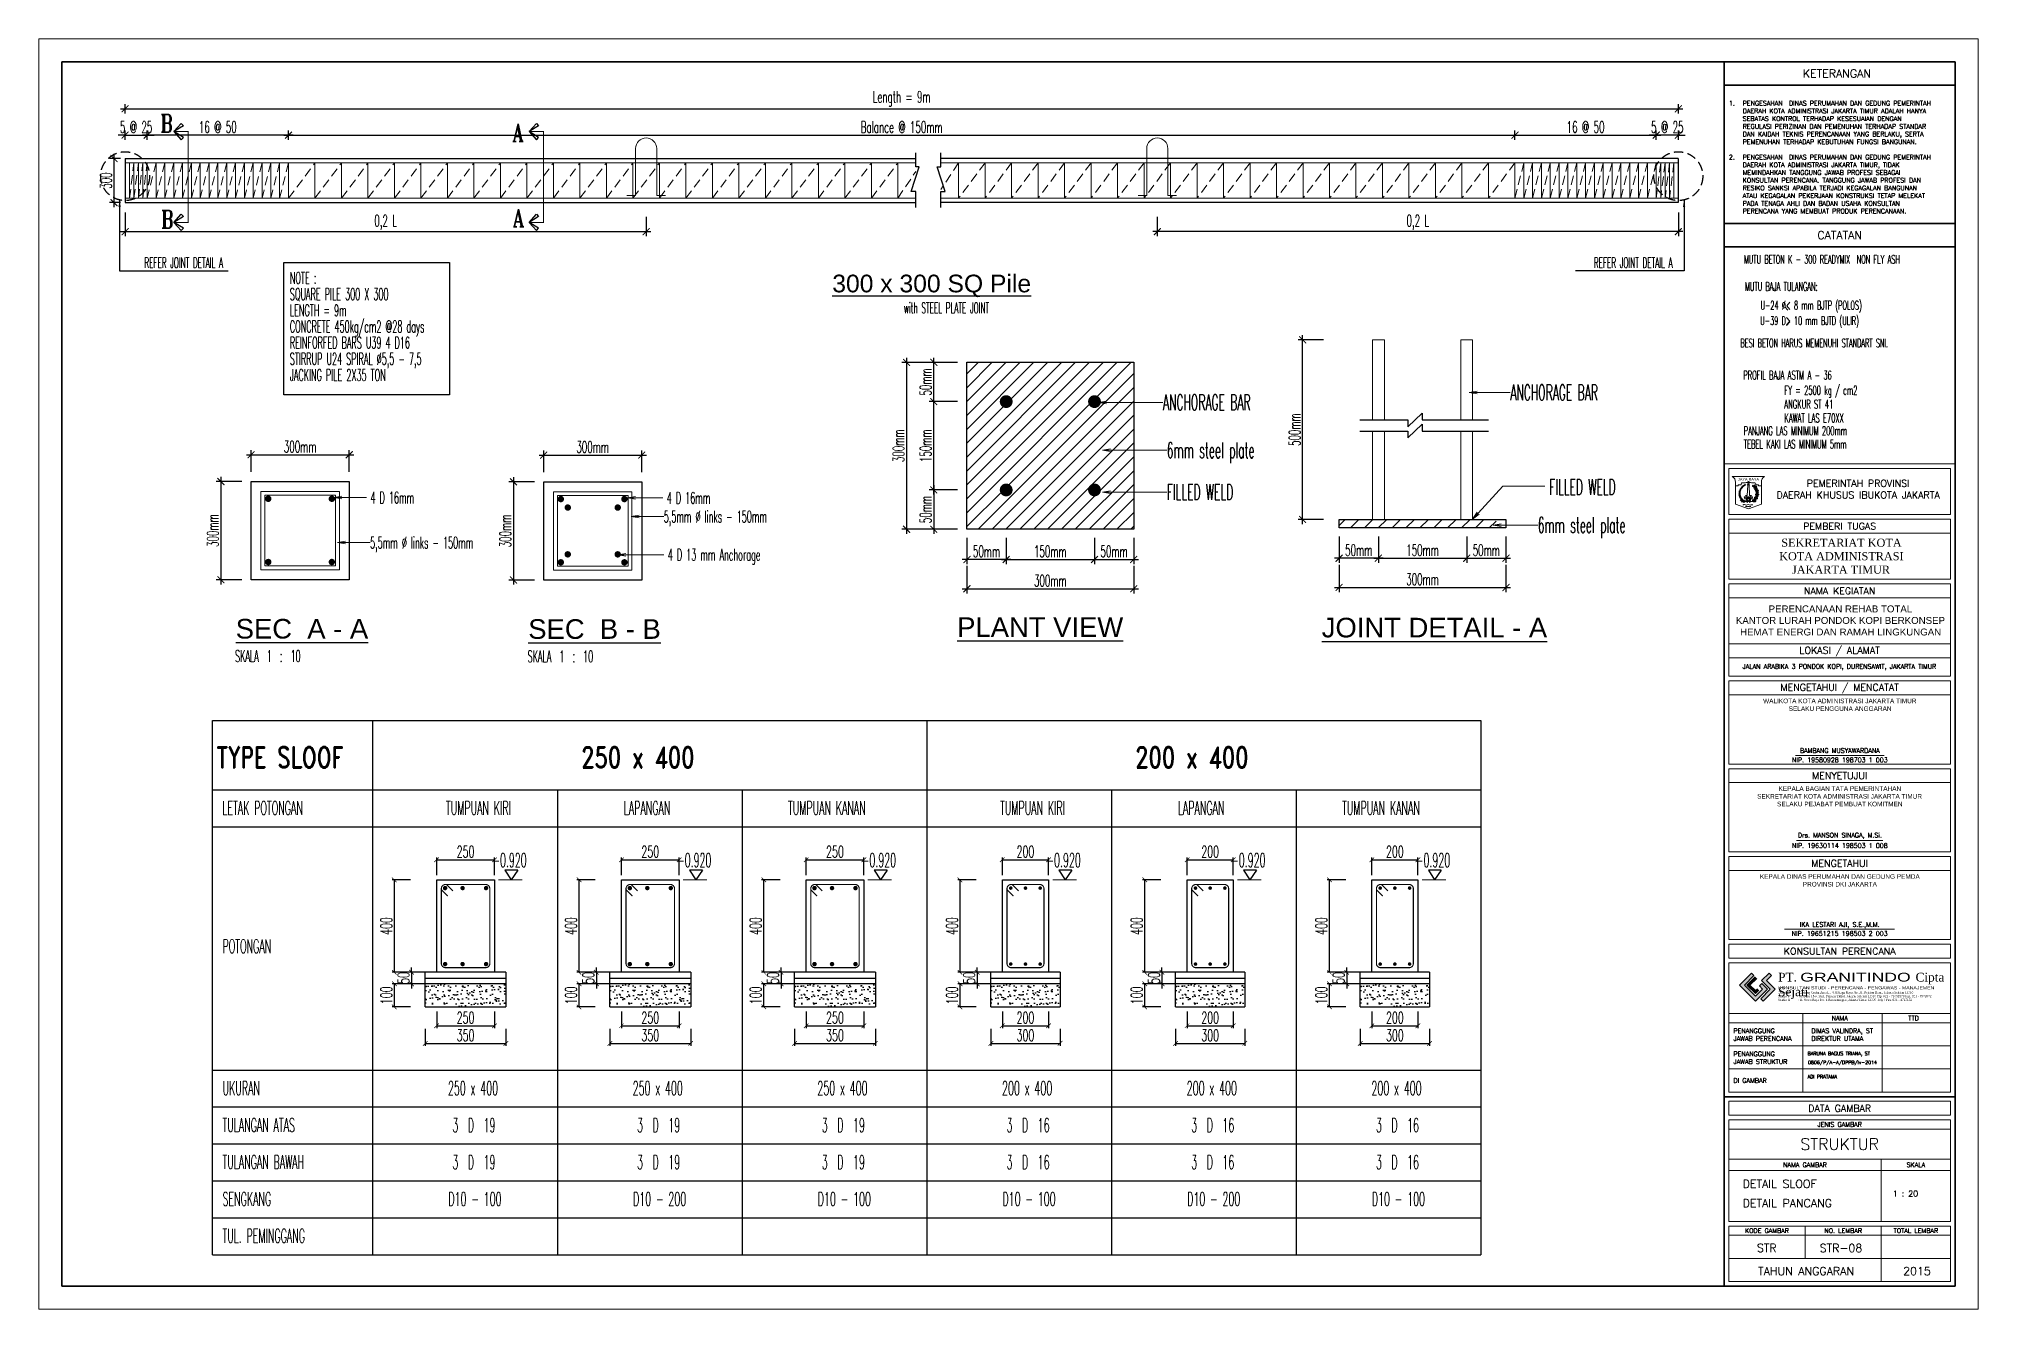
# Model space of a CAD drawing. Header units: inches. Extents: x 266054 to 836293, y -258454 to -102650.
# Drawn here: x 356461 to 398461, y -193542 to -166042 of the extents above; entities that cross this region are included whole.
import ezdxf
from ezdxf.enums import TextEntityAlignment as Align

# ---------------------------------------------------------------- set-up
doc = ezdxf.new("R2010")
doc.units = ezdxf.units.IN
doc.header["$LTSCALE"] = 800
doc.header["$MEASUREMENT"] = 0
doc.linetypes.add('DASHDOT', pattern=[1, 0.5, -0.25, 0, -0.25])
doc.linetypes.add('HIDDEN', pattern=[0.375, 0.25, -0.125])
for name, color, linetype, lineweight in [('ars', 11, 'Continuous', 0), ('BESI', 1, 'Continuous', 13), ('DIM', 251, 'Continuous', 0), ('DM', 8, 'Continuous', 5), ('GRS KOP', 1, 'Continuous', 35), ('hacht', 8, 'Continuous', 5), ('kop', 7, 'Continuous', 20)]:
    doc.layers.add(name, color=color, linetype=linetype, lineweight=lineweight)
for name, color, linetype in [('HAT', 8, 'Continuous'), ('JD', 2, 'Continuous'), ('LOGO', 7, 'Continuous'), ('sloop', 4, 'Continuous'), ('TEXT', 4, 'Continuous'), ('TXT', 7, 'Continuous'), ('WALL', 7, 'Continuous')]:
    doc.layers.add(name, color=color, linetype=linetype)
doc.styles.add('BARU', font='arial.ttf')
doc.styles.add('DICK STYLE 100', font='romans.shx', dxfattribs={"width": 0.6, "height": 300})
doc.styles.add('JD', font='sanss___.ttf', dxfattribs={"height": 600})
doc.styles.add('judul', font='romant.shx', dxfattribs={"height": 0.5})
doc.styles.add('rm', font='romans.shx', dxfattribs={"width": 0.6, "height": 250})
doc.styles.add('ROMANS', font='romans.shx', dxfattribs={"width": 0.8, "height": 0.25})
doc.styles.add('ROMANTIC', font='romans.shx', dxfattribs={"width": 0.55, "height": 250})
doc.styles.get("Standard").update_dxf_attribs({"font": 'romans.shx'})
doc.styles.add('X1', font='romand.shx', dxfattribs={"width": 0.75})
doc.linetypes.add('BATTING', pattern='A,0.0001,-0.1,[134,ltypeshp.shx,S=0.1,R=0,X=-0.1,Y=0],-0.2,[134,ltypeshp.shx,S=0.1,R=180,X=0.1,Y=0],-0.1', length=0.4001)
doc.dimstyles.new('125', dxfattribs={"dimtxt": 350, "dimasz": 150, "dimexe": 100, "dimexo": 100, "dimgap": 50, "dimtad": 1, "dimdec": 0, "dimlfac": 1.25, "dimrnd": 1, "dimtxsty": 'ROMANTIC', "dimblk": 'ARCHTICK', "dimcen": 25, "dimdle": 100, "dimclrd": 16, "dimclre": 16, "dimclrt": 2, "dimadec": 0, "dimazin": 2, "dimtfac": 1, "dimtdec": 0, "dimtix": 1, "dimtmove": 0, "dimatfit": 3, "dimfxl": 0, "dimarcsym": 0})
doc.dimstyles.new('20', dxfattribs={"dimtxt": 250, "dimasz": 150, "dimexe": 50, "dimexo": 50, "dimgap": 50, "dimtad": 1, "dimdec": 0, "dimlfac": 0.2, "dimrnd": 1, "dimtxsty": 'DICK STYLE 100', "dimblk": 'ARCHTICK', "dimcen": 100, "dimdle": 50, "dimclrd": 18, "dimclre": 18, "dimclrt": 7, "dimadec": 0, "dimazin": 2, "dimtfac": 1, "dimtdec": 0, "dimtix": 1, "dimtmove": 0, "dimatfit": 3, "dimfxl": 0, "dimarcsym": 0})
doc.dimstyles.new('Copy of 100', dxfattribs={"dimtxt": 200, "dimasz": 100, "dimexe": 50, "dimexo": 100, "dimgap": 50, "dimtad": 1, "dimdec": 0, "dimzin": 0, "dimdsep": 46, "dimtxsty": 'rm', "dimblk": 'ARCHTICK', "dimcen": 0.09, "dimclrd": 16, "dimclre": 16, "dimclrt": 7, "dimadec": 0, "dimazin": 0, "dimtfac": 1, "dimtdec": 0, "dimtix": 1, "dimtmove": 2, "dimatfit": 3, "dimfxl": 0, "dimtolj": 1, "dimtzin": 0, "dimarcsym": 0})

msp = doc.modelspace()

# ---------------------------------------------------------------- texts
at = {"layer": 'JD', "style": 'JD'}
for s, height, p in [('%%U300 x 300 SQ Pile', 382.5, (373644.3, -171530.5)), ('%%USEC  A - A', 425, (360724.9, -179025)), ('%%USEC  B - B', 425, (367060.8, -179031.6)), ('%%UPLANT VIEW', 425, (376349.5, -178990.6)), ('%%UJOINT DETAIL - A', 425, (384244.4, -179000.6))]:
    msp.add_text(s, height=height, dxfattribs=at).set_placement(p)
at = {"layer": 'TEXT', "color": 3}
for s, height, style, width, p in [('B', 382.5, 'judul', 0.75, (359094.2, -168066.8)), ('A', 382.5, 'judul', 0.75, (366715.8, -168266.5)), ('B', 382.5, 'judul', 0.75, (359110.6, -170139.5)), ('A', 382.5, 'judul', 0.75, (366728.4, -170110.6)), ('SKALA  1  :  10', 255, 'ROMANS', 0.5, (360711.3, -179531.5)), ('SKALA  1  :  10', 255, 'ROMANS', 0.5, (367047.2, -179538))]:
    msp.add_text(s, height=height, dxfattribs=dict(at, style=style, width=width)).set_placement(p)
at = {"layer": 'TEXT', "style": 'ROMANS', "width": 0.5}
for p in [(360453.1, -170888.7), (391844, -170888.7)]:
    msp.add_text('REFER JOINT DETAIL A', height=229.5, dxfattribs=at).set_placement(p, align=Align.MIDDLE_RIGHT)
for s, height, p in [('NOTE :', 255, (361898.2, -171220.2)), ('SQUARE PILE 300 X 300', 255, (361898.2, -171570.2)), ('CONCRETE 450kg/cm2 @28 days', 255, (361898.2, -172270.2)), ('LENGTH = 9m', 255, (361898.2, -171920.2)), ('REINFORFED BARS U39 4 D16', 255, (361898.2, -172620.2)), ('STIRRUP U24 SPIRAL %%C5,5 - 7,5', 255, (361898.2, -172970.2)), ('JACKING PILE 2X35 TON', 255, (361898.2, -173320.2)), ('ANCHORAGE BAR', 340, (380806, -173912.6)), ('ANCHORAGE BAR', 340, (388328.2, -173698.4)), ('6mm steel plate', 340, (380890.2, -174947.9)), (' 4 D 16mm', 255, (363557.3, -175974.7)), (' 4 D 16mm', 255, (369973.1, -175981.2)), ('FILLED WELD', 340, (380890.2, -175855.7)), ('FILLED WELD', 340, (389171.6, -175746)), ('5,5mm %%c links - 150mm', 255, (369995.2, -176385.8)), ('6mm steel plate', 340, (388922.9, -176568)), ('5,5mm %%c links - 150mm', 255, (363635.5, -176948.8)), (' 4 D 13 mm Anchorage', 255, (369995.2, -177210.3))]:
    msp.add_text(s, height=height, dxfattribs=at).set_placement(p, align=Align.MIDDLE_LEFT)
at = {"layer": 'TEXT'}
for s, height, style, width, p in [('with STEEL PLATE JOINT', 229.5, 'ROMANS', 0.5, (375196.8, -171983.7)), ('TYPE SLOOF', 450, 'X1', 0.75, (360309, -181821.7)), ('250 x 400', 450, 'X1', 0.75, (368203, -181821.7)), ('200 x 400', 450, 'X1', 0.75, (380203, -181821.7)), ('LETAK POTONGAN', 300, 'ROMANS', 0.5, (360437.5, -182842.4)), ('TUMPUAN KIRI', 300, 'ROMANS', 0.5, (365278.3, -182842.4)), ('LAPANGAN ', 300, 'ROMANS', 0.5, (369129.5, -182842.4)), ('TUMPUAN KANAN', 300, 'ROMANS', 0.5, (372685.2, -182842.4)), ('TUMPUAN KIRI', 300, 'ROMANS', 0.5, (377278.3, -182842.4)), ('LAPANGAN ', 300, 'ROMANS', 0.5, (381129.5, -182842.4)), ('TUMPUAN KANAN', 300, 'ROMANS', 0.5, (384685.2, -182842.4)), ('-0.920', 300, 'ROMANS', 0.5, (366281, -183971.6, -7874.3)), ('-0.920', 300, 'ROMANS', 0.5, (370281, -183971.6, -7874.3)), ('-0.920', 300, 'ROMANS', 0.5, (374281, -183971.6, -7874.3)), ('-0.920', 300, 'ROMANS', 0.5, (378281, -183971.6, -7874.3)), ('-0.920', 300, 'ROMANS', 0.5, (382281, -183971.6, -7874.3)), ('-0.920', 300, 'ROMANS', 0.5, (386281, -183971.6, -7874.3)), ('POTONGAN', 300, 'ROMANS', 0.5, (360439.7, -185836.2)), ('UKURAN', 300, 'ROMANS', 0.5, (360439.7, -188906.4)), ('250 x 400', 300, 'ROMANS', 0.5, (365321.4, -188909.9)), ('250 x 400', 300, 'ROMANS', 0.5, (369321.4, -188909.9)), ('250 x 400', 300, 'ROMANS', 0.5, (373321.4, -188909.9)), ('200 x 400', 300, 'ROMANS', 0.5, (377321.4, -188909.9)), ('200 x 400', 300, 'ROMANS', 0.5, (381321.4, -188909.9)), ('200 x 400', 300, 'ROMANS', 0.5, (385321.4, -188909.9)), ('TULANGAN ATAS', 300, 'ROMANS', 0.5, (360439.7, -189706.4)), ('3  D  19', 300, 'ROMANS', 0.5, (365418, -189709.9)), ('3  D  19', 300, 'ROMANS', 0.5, (369418, -189709.9)), ('3  D  19', 300, 'ROMANS', 0.5, (373418, -189709.9)), ('3  D  16', 300, 'ROMANS', 0.5, (377418, -189709.9)), ('3  D  16', 300, 'ROMANS', 0.5, (381418, -189709.9)), ('3  D  16', 300, 'ROMANS', 0.5, (385418, -189709.9)), ('TULANGAN BAWAH', 300, 'ROMANS', 0.5, (360439.7, -190506.4)), ('3  D  19', 300, 'ROMANS', 0.5, (365418, -190509.9)), ('3  D  19', 300, 'ROMANS', 0.5, (369418, -190509.9)), ('3  D  19', 300, 'ROMANS', 0.5, (373418, -190509.9)), ('3  D  16', 300, 'ROMANS', 0.5, (377418, -190509.9)), ('3  D  16', 300, 'ROMANS', 0.5, (381418, -190509.9)), ('3  D  16', 300, 'ROMANS', 0.5, (385418, -190509.9)), ('SENGKANG', 300, 'ROMANS', 0.5, (360439.7, -191306.4)), ('D10 - 100', 300, 'ROMANS', 0.5, (365330.5, -191306.4)), ('D10 - 200', 300, 'ROMANS', 0.5, (369330.5, -191306.4)), ('D10 - 100', 300, 'ROMANS', 0.5, (373330.5, -191306.4)), ('D10 - 100', 300, 'ROMANS', 0.5, (377330.5, -191306.4)), ('D10 - 200', 300, 'ROMANS', 0.5, (381330.5, -191306.4)), ('D10 - 100', 300, 'ROMANS', 0.5, (385330.5, -191306.4)), ('TUL. PEMINGGANG', 300, 'ROMANS', 0.5, (360439.7, -192106.4))]:
    msp.add_text(s, height=height, dxfattribs=dict(at, style=style, width=width)).set_placement(p)

# ---------------------------------------------------------------- blocks, each defined once
blk = doc.blocks.new('logo granitindo baru')
at = {"layer": 'LOGO'}
for points in [[(1.03, 1.463), (0.916, 1.574), (0.366, 1.024), (1.1, 0.289), (1.652, 0.843), (1.392, 1.098), (1.281, 0.987), (1.423, 0.84), (1.102, 0.519), (0.594, 1.025)], [(1.721, 1.576), (1.381, 1.236), (1.771, 0.842), (1.341, 0.407), (1.454, 0.294), (2.001, 0.844), (1.609, 1.237), (1.835, 1.464)]]:
    blk.add_hatch(color=8, dxfattribs=at).paths.add_polyline_path(points)
at = {"layer": 'Defpoints'}
blk.add_point((9.7, 0), dxfattribs=at)
at = {"layer": 'LOGO'}
blk.add_lwpolyline([(1.03, 1.463), (0.916, 1.574), (0.366, 1.024), (1.1, 0.289), (1.652, 0.843), (1.392, 1.098), (1.281, 0.987), (1.423, 0.84), (1.102, 0.519), (0.594, 1.025), (1.03, 1.463), (0.916, 1.574)], dxfattribs=at)
at = {"layer": 'LOGO', "lineweight": 13}
for points in [[(1.089, 1.403), (0.713, 1.026), (1.101, 0.638), (1.258, 0.794)], [(1.112, 1.38), (0.759, 1.026), (1.101, 0.683), (1.235, 0.817)], [(1.134, 1.357), (0.803, 1.026), (1.101, 0.728), (1.213, 0.839)], [(1.157, 1.334), (0.85, 1.026), (1.101, 0.775), (1.189, 0.863)]]:
    blk.add_lwpolyline(points, dxfattribs=at)
at = {"layer": 'LOGO', "lineweight": 0}
blk.add_lwpolyline([(1.721, 1.576), (1.381, 1.236), (1.771, 0.842), (1.341, 0.407), (1.454, 0.294), (2.001, 0.844), (1.609, 1.237), (1.835, 1.464), (1.721, 1.576)], dxfattribs=at)
at = {"layer": 'LOGO', "insert": (2.134, 0.975), "char_height": 0.1, "attachment_point": 1}
blk.add_mtext_dynamic_manual_height_columns('{\\f@Arial Unicode MS|b0|i0|c0|p34;\\H1.4x;\\W1.2;KONSULTAN STUDI - PERENCANA - PENGAWAS - MANAJEMEN\\fTimes New Roman|b0|i0|c0|p18;\\P\\pt0.9;\\H0.71429x;\\W1;Domisili ^I: Gedung Graha Arsa Lt. 4 Jl.Siaga Raya No. 31, Pejaten Barat, Jakarta Selatan 12510\\PStudio I ^I: Jl. Batu I No. 36A, Pejaten Timur, Jakarta Selatan 12510 Tlp. 021 - 71082879 Fax. 021 - 7972072\\PStudio II          : Jl. Sawo Raya No. 4 Rawamangun, Jakarta Timur 13220 Telp / Fax. 021 - 4717152}', width=9.56937, gutter_width=0, heights=[1.67], dxfattribs=at)
at = {"layer": 'LOGO', "insert": (2.134, 1.589), "char_height": 0.4, "width": 7.66452, "attachment_point": 1}
blk.add_mtext('{\\fTimes New Roman|b0|i0|c0|p18;PT. \\fCityBlueprint|b0|i0|c2|p2;\\W1.5;GRANITINDO \\fTimes New Roman|b0|i0|c0|p18;\\W1;Cipta Sejati}', dxfattribs=at)
blk = doc.blocks.new('kop')
at = {"layer": 'ars'}
for p, q in [((74.316, 35.599), (74.29, 35.614)), ((74.328, 35.595), (74.333, 35.581)), ((74.373, 35.526), (74.347, 35.541)), ((74.373, 35.526), (74.375, 35.555)), ((74.395, 35.468), (74.406, 35.457)), ((74.408, 35.467), (74.408, 35.452)), ((74.429, 35.366), (74.409, 35.388)), ((74.425, 35.289), (74.43, 35.273)), ((74.429, 35.366), (74.437, 35.394)), ((74.436, 35.304), (74.431, 35.29)), ((74.267, 34.989), (74.296, 34.992)), ((74.332, 35.048), (74.331, 35.078)), ((74.347, 35.066), (74.372, 35.081)), ((74.416, 35.202), (74.401, 35.228)), ((74.416, 35.202), (74.434, 35.225))]:
    blk.add_line(p, q, dxfattribs=at)
for centre, radius, start, end in [((73.61, 35.253), 0.061, 2.2926, 66.75394), ((73.696, 35.312), 0.061, 182.2926, 246.75394), ((73.7, 35.362), 0.061, 172.39949, 236.86083), ((73.607, 35.319), 0.061, 352.39949, 56.86083), ((73.711, 35.414), 0.061, 164.61904, 229.08037), ((73.612, 35.384), 0.061, 344.61904, 49.08037), ((74.072, 35.315), 0.405, 114.0856, 237.63251), ((73.728, 35.316), 0.061, 120.67989, 185.14122), ((73.636, 35.364), 0.061, 300.67989, 5.14122), ((73.717, 35.456), 0.0488, 158.86486, 223.3262), ((73.73, 35.271), 0.061, 130.573, 195.03434), ((73.647, 35.424), 0.061, 292.89943, 357.36077), ((73.732, 35.365), 0.061, 112.89943, 177.36077), ((73.632, 35.302), 0.061, 310.573, 15.03434), ((73.636, 35.44), 0.0488, 338.86486, 43.3262), ((73.667, 35.469), 0.0488, 287.14526, 351.60659), ((73.73, 35.415), 0.0488, 107.14526, 171.60659), ((73.736, 35.493), 0.0488, 150.29963, 214.76097), ((73.654, 35.489), 0.0488, 330.29963, 34.76097), ((73.743, 35.451), 0.0488, 98.58003, 163.04136), ((73.689, 35.513), 0.0488, 278.58003, 343.04136), ((73.756, 35.528), 0.0488, 145.79893, 210.26027), ((73.673, 35.531), 0.0488, 325.79893, 30.26027), ((73.71, 35.552), 0.0488, 274.07933, 338.54067), ((73.759, 35.485), 0.0488, 94.07933, 158.54067), ((73.78, 35.56), 0.0488, 139.36791, 203.82924), ((73.698, 35.572), 0.0488, 319.36791, 23.82924), ((73.778, 35.517), 0.0488, 87.6483, 152.10964), ((73.737, 35.589), 0.0488, 267.6483, 332.10964), ((73.807, 35.589), 0.0488, 133.84164, 198.30297), ((73.727, 35.609), 0.0488, 313.84164, 18.30297), ((73.801, 35.547), 0.0488, 82.12203, 146.58337), ((73.767, 35.622), 0.0488, 262.12203, 326.58337), ((73.831, 35.612), 0.0439, 126.62395, 191.08528), ((73.761, 35.639), 0.0439, 306.62395, 11.08528), ((73.821, 35.575), 0.0439, 74.90434, 139.36568), ((73.799, 35.646), 0.0439, 254.90434, 319.36568), ((73.848, 35.632), 0.0352, 123.96096, 188.42229), ((73.794, 35.656), 0.0352, 303.96096, 8.42229), ((73.839, 35.603), 0.0352, 72.24135, 136.70269), ((73.824, 35.66), 0.0352, 252.24135, 316.70269), ((73.821, 35.676), 0.0352, 297.74061, 2.20194), ((73.873, 35.647), 0.0352, 117.74061, 182.20194), ((73.86, 35.619), 0.0352, 66.021, 130.48234), ((73.852, 35.677), 0.0352, 246.021, 310.48234), ((73.892, 35.661), 0.0281, 113.40069, 177.86202), ((73.852, 35.688), 0.0281, 293.40069, 357.86202), ((73.88, 35.64), 0.0281, 61.68108, 126.14242), ((73.877, 35.687), 0.0281, 241.68108, 306.14242), ((73.876, 35.701), 0.0281, 293.40069, 357.86202), ((73.915, 35.674), 0.0281, 113.40069, 177.86202), ((73.904, 35.653), 0.0281, 61.68108, 126.14242), ((73.901, 35.7), 0.0281, 241.68108, 306.14242), ((73.911, 35.713), 0.0281, 260.93685, 325.39819), ((73.93, 35.669), 0.0281, 80.93685, 145.39819), ((74.027, 35.315), 0.405, 302.36749, 44.48513), ((74.279, 35.674), 0.0613, 235.51536, 280.6207), ((74.24, 35.613), 0.0507, 1.42482, 71.62404), ((74.336, 35.601), 0.0613, 235.51536, 280.6207), ((74.383, 35.652), 0.0795, 151.18188, 225.99565), ((74.296, 35.54), 0.0507, 1.42482, 71.62404), ((74.32, 35.44), 0.0795, 20.9123, 95.72607), ((74.387, 35.547), 0.0795, 200.9123, 275.72607), ((74.259, 35.633), 0.0795, 331.18188, 45.99565), ((74.406, 35.596), 0.0507, 162.59462, 232.79384), ((74.417, 35.449), 0.0613, 217.22881, 262.33415), ((74.333, 35.6), 0.0613, 313.59796, 358.7033), ((74.458, 35.361), 0.0795, 171.16409, 245.97786), ((74.347, 35.301), 0.0795, 351.16409, 65.97786), ((74.361, 35.403), 0.0507, 343.13827, 53.33749), ((74.357, 35.252), 0.0507, 331.52956, 41.72878), ((74.479, 35.504), 0.0795, 133.19986, 208.01363), ((74.354, 35.525), 0.0795, 313.19986, 28.01363), ((74.476, 35.427), 0.0507, 150.06789, 220.26711), ((74.483, 35.241), 0.0507, 128.27812, 198.47734), ((74.405, 35.377), 0.0795, 293.30268, 8.11645), ((74.515, 35.315), 0.0795, 113.30268, 188.11645), ((74.406, 35.447), 0.0613, 301.07123, 346.17657), ((73.623, 35.191), 0.061, 12.66278, 77.12411), ((73.696, 35.264), 0.061, 192.66278, 257.12411), ((73.702, 35.225), 0.061, 200.21515, 264.67648), ((73.639, 35.143), 0.061, 20.21515, 84.67648), ((73.715, 35.183), 0.061, 206.16011, 270.62144), ((73.661, 35.095), 0.061, 26.16011, 90.62144), ((73.738, 35.23), 0.061, 140.94317, 205.40451), ((73.736, 35.145), 0.061, 208.50798, 272.96932), ((73.685, 35.055), 0.061, 28.50798, 92.96932), ((73.635, 35.243), 0.061, 320.94317, 25.40451), ((73.751, 35.19), 0.061, 140.94317, 205.40451), ((73.649, 35.203), 0.061, 320.94317, 25.40451), ((73.716, 35.015), 0.061, 40.03108, 104.49242), ((73.747, 35.113), 0.061, 220.03108, 284.49242), ((73.768, 35.153), 0.061, 146.90284, 211.36418), ((73.665, 35.155), 0.061, 326.90284, 31.36418), ((73.75, 34.978), 0.061, 49.20062, 113.66196), ((73.766, 35.08), 0.061, 229.20062, 293.66196), ((73.791, 35.115), 0.061, 146.69526, 211.1566), ((73.688, 35.117), 0.061, 326.69526, 31.1566), ((73.816, 35.084), 0.061, 144.86352, 209.32486), ((73.713, 35.089), 0.061, 324.86352, 29.32486), ((73.785, 34.949), 0.061, 44.42228, 108.88361), ((73.809, 35.049), 0.061, 224.42228, 288.88361), ((73.844, 35.054), 0.061, 144.49027, 208.9516), ((73.741, 35.059), 0.061, 324.49027, 28.9516), ((73.875, 35.031), 0.061, 156.18026, 220.64159), ((73.773, 35.016), 0.061, 336.18026, 40.64159), ((74.361, 35.052), 0.0795, 137.1076, 211.92137), ((74.235, 35.064), 0.0795, 317.1076, 31.92137), ((74.342, 34.969), 0.0507, 83.44322, 153.64244), ((74.332, 35.042), 0.0613, 234.44656, 279.55191), ((74.364, 34.993), 0.0612, 69.89618, 144.70994), ((74.335, 35.085), 0.0612, 249.89618, 324.70994), ((74.377, 35.119), 0.0613, 176.98724, 222.09259), ((74.304, 35.12), 0.0507, 302.89671, 13.09593), ((74.439, 35.186), 0.0795, 153.08913, 227.9029), ((74.422, 35.286), 0.0613, 205.62009, 250.72544), ((74.314, 35.163), 0.0795, 333.08913, 47.9029), ((74.423, 35.078), 0.0507, 106.58179, 176.78101), ((74.386, 35.141), 0.0613, 257.58513, 302.69047), ((74.396, 35.228), 0.0795, 271.02002, 345.83379), ((74.475, 35.129), 0.0795, 91.02002, 165.83379), ((74.425, 35.285), 0.0613, 279.28146, 324.3868)]:
    blk.add_arc(centre, radius, start, end, dxfattribs=at)
at = {"layer": 'ars', "color": 11}
for centre, radius, start, end in [((74.285, 34.995), 0.0613, 158.86957, 203.97492), ((74.216, 35.02), 0.0507, 284.77904, 354.97826), ((74.235, 34.986), 0.016, 270, 302.36749)]:
    blk.add_arc(centre, radius, start, end, dxfattribs=at)
at = {"layer": 'ars'}
for points, start_tangent, end_tangent in [([(74.256, 35.651), (74.261, 35.634), (74.244, 35.624), (74.224, 35.623), (74.22, 35.64), (74.234, 35.661), (74.239, 35.672), (74.256, 35.663), (74.256, 35.651)], (0.714442, -0.699695), (0.714442, -0.699695)), ([(74.313, 35.578), (74.318, 35.561), (74.301, 35.551), (74.281, 35.55), (74.277, 35.567), (74.29, 35.588), (74.296, 35.599), (74.312, 35.589), (74.313, 35.578)], (0.714442, -0.699695), (0.714442, -0.699695)), ([(74.388, 35.435), (74.388, 35.416), (74.369, 35.412), (74.349, 35.418), (74.351, 35.435), (74.37, 35.451), (74.378, 35.459), (74.391, 35.445), (74.388, 35.435)], (0.458819, -0.88853), (0.458819, -0.88853)), ([(74.39, 35.277), (74.386, 35.26), (74.366, 35.259), (74.348, 35.269), (74.353, 35.285), (74.375, 35.297), (74.385, 35.303), (74.395, 35.287), (74.39, 35.277)], (0.270637, -0.962681), (0.270637, -0.962681)), ([(74.365, 35.605), (74.376, 35.591), (74.394, 35.598), (74.407, 35.615), (74.395, 35.627), (74.37, 35.629), (74.358, 35.631), (74.356, 35.612), (74.365, 35.605)], (0.149901, -0.988701), (0.149901, -0.988701)), ([(74.438, 35.445), (74.446, 35.429), (74.465, 35.432), (74.481, 35.445), (74.473, 35.46), (74.449, 35.467), (74.438, 35.472), (74.431, 35.453), (74.438, 35.445)], (-0.068112, -0.997678), (-0.068112, -0.997678)), ([(74.454, 35.272), (74.455, 35.253), (74.474, 35.25), (74.494, 35.256), (74.492, 35.273), (74.472, 35.288), (74.463, 35.297), (74.451, 35.282), (74.454, 35.272)], (-0.433585, -0.901113), (-0.433585, -0.901113)), ([(74.257, 35.013), (74.242, 35.004), (74.228, 35.018), (74.222, 35.037), (74.238, 35.045), (74.261, 35.037), (74.273, 35.034), (74.268, 35.016), (74.257, 35.013)], (-0.515761, -0.856733), (-0.515761, -0.856733)), ([(74.345, 35.127), (74.333, 35.113), (74.316, 35.122), (74.305, 35.139), (74.317, 35.151), (74.342, 35.151), (74.354, 35.152), (74.355, 35.133), (74.345, 35.127)], (-0.223771, -0.974642), (-0.223771, -0.974642)), ([(74.343, 35.011), (74.331, 34.997), (74.342, 34.981), (74.36, 34.972), (74.371, 34.985), (74.367, 35.01), (74.367, 35.022), (74.348, 35.021), (74.343, 35.011)], (-0.942817, -0.33331), (-0.942817, -0.33331)), ([(74.408, 35.117), (74.403, 35.1), (74.419, 35.089), (74.439, 35.088), (74.443, 35.104), (74.431, 35.126), (74.426, 35.137), (74.409, 35.128), (74.408, 35.117)], (-0.735998, -0.676983), (-0.735998, -0.676983))]:
    blk.add_spline(points, degree=3, dxfattribs=dict(at, start_tangent=start_tangent, end_tangent=end_tangent))
for points in [[(74.24, 34.97), (74.265, 34.975), (74.316, 34.973), (74.354, 34.955)], [(74.24, 34.97), (74.263, 34.959), (74.313, 34.947), (74.354, 34.955)]]:
    blk.add_spline(points, degree=3, dxfattribs=at)
at = {"layer": 'GRS KOP'}
for p, q in [((73, 1), (73, 54)), ((83, 1), (83, 54)), ((73, 53), (83, 53)), ((73, 47), (83, 47)), ((73, 46), (83, 46)), ((73, 9.2), (83, 9.2))]:
    blk.add_line(p, q, dxfattribs=at)
blk.add_lwpolyline([(1, 54), (83, 54), (83, 1), (1, 1)], close=True, dxfattribs=at)
at = {"layer": 'kop', "color": 7}
for p, q in [((84, 55), (0, 55)), ((0, 55), (0, 0)), ((84, 55), (84, 0)), ((84, 55), (84, 0)), ((73.999, 35.69), (74.099, 35.69)), ((74.019, 35.67), (73.999, 35.23)), ((74.029, 35.698), (74.069, 35.698)), ((74.079, 35.67), (74.099, 35.23)), ((73.869, 35.17), (73.919, 35.17)), ((73.869, 35.17), (73.889, 35.09)), ((73.889, 35.09), (74.209, 35.09)), ((73.919, 35.23), (73.919, 35.228)), ((73.919, 35.23), (73.999, 35.23)), ((73.919, 35.228), (73.924, 35.228)), ((73.919, 35.17), (73.929, 35.13)), ((73.929, 35.13), (74.17, 35.13)), ((73.989, 35.15), (74.029, 35.15)), ((74.069, 35.15), (74.109, 35.15)), ((74.099, 35.23), (74.18, 35.23)), ((74.17, 35.13), (74.18, 35.17)), ((74.175, 35.228), (74.18, 35.228)), ((74.18, 35.23), (74.18, 35.228)), ((74.18, 35.17), (74.229, 35.17)), ((74.209, 35.09), (74.229, 35.17)), ((0, 0), (84, 0))]:
    blk.add_line(p, q, dxfattribs=at)
at = {"layer": 'kop'}
for p, q in [((83, 36.6), (73, 36.6)), ((73.2, 34.4), (73.2, 36.4)), ((82.8, 36.4), (73.2, 36.4)), ((82.8, 34.4), (82.8, 36.4)), ((82.8, 34.4), (73.2, 34.4)), ((73.2, 31.6), (73.2, 34.2)), ((82.8, 34.2), (73.2, 34.2)), ((82.8, 31.6), (82.8, 34.2)), ((82.8, 33.6), (73.2, 33.6)), ((82.8, 31.6), (73.2, 31.6)), ((73.2, 27.4), (73.2, 31.4)), ((82.8, 31.4), (73.2, 31.4)), ((82.8, 27.4), (82.8, 31.4)), ((82.8, 30.8), (73.2, 30.8)), ((82.8, 28.8), (73.2, 28.8)), ((82.8, 28.2), (73.2, 28.2)), ((82.8, 27.4), (73.2, 27.4)), ((73.2, 23.6), (73.2, 27.2)), ((82.8, 27.2), (73.2, 27.2)), ((82.8, 23.6), (82.8, 27.2)), ((82.8, 26.6), (73.2, 26.6)), ((82.8, 23.6), (73.2, 23.6)), ((76.089, 23.976), (79.928, 23.976)), ((73.2, 19.8), (73.2, 23.4)), ((82.8, 23.4), (73.2, 23.4)), ((82.8, 22.8), (73.2, 22.8)), ((82.8, 19.8), (82.8, 23.4)), ((76.127, 20.296), (79.863, 20.296)), ((82.8, 19.8), (73.2, 19.8)), ((73.2, 16), (73.2, 19.6)), ((82.8, 19.6), (73.2, 19.6)), ((82.8, 16), (82.8, 19.6)), ((82.8, 19), (73.2, 19)), ((82.8, 16), (73.2, 16)), ((73.2, 9.4), (73.2, 15)), ((82.8, 15), (73.2, 15)), ((82.8, 9.4), (82.8, 15)), ((82.8, 12.8), (73.2, 12.8)), ((76.4, 9.4), (76.4, 12.8)), ((79.842, 9.4), (79.842, 12.8)), ((82.8, 12.4), (73.2, 12.4)), ((73.2, 12.4), (73.2, 11.4)), ((82.8, 11.4), (73.2, 11.4)), ((82.8, 10.4), (73.2, 10.4)), ((82.8, 9.4), (73.2, 9.4)), ((73.2, 7.8), (82.8, 7.8)), ((73.2, 6.5), (82.8, 6.5)), ((73.2, 6), (82.8, 6)), ((79.8, 3.8), (79.8, 6.5)), ((76.5, 2.2), (76.5, 3.6)), ((79.8, 1.2), (79.8, 3.6)), ((73.2, 3.2), (82.8, 3.2)), ((73.2, 2.2), (82.8, 2.2))]:
    blk.add_line(p, q, dxfattribs=at)
at = {"layer": 'kop', "color": 5}
for p, q in [((74.749, 36.05), (73.35, 36.05)), ((73.489, 35.81), (73.489, 34.85)), ((73.489, 35.65), (73.609, 35.65)), ((73.609, 35.69), (73.609, 35.65)), ((73.609, 35.69), (73.729, 35.69)), ((73.729, 35.73), (73.729, 35.69)), ((74.369, 35.73), (74.369, 35.69)), ((74.489, 35.69), (74.369, 35.69)), ((74.489, 35.69), (74.489, 35.65)), ((74.609, 35.65), (74.489, 35.65)), ((74.609, 35.81), (74.609, 34.85)), ((73.489, 34.85), (74.049, 34.65)), ((74.019, 34.95), (73.965, 35.022)), ((74.049, 34.986), (73.997, 35.046)), ((74.019, 34.95), (74.004, 34.93)), ((74.049, 34.986), (74.101, 35.046)), ((74.049, 34.65), (74.609, 34.85)), ((74.079, 34.95), (74.133, 35.022)), ((74.079, 34.95), (74.094, 34.93))]:
    blk.add_line(p, q, dxfattribs=at)
at = {"layer": 'kop', "color": 7}
for points in [[(74.029, 35.698), (74.027, 35.701), (74.025, 35.704), (74.024, 35.707), (74.023, 35.71), (74.022, 35.713), (74.021, 35.715), (74.021, 35.718), (74.02, 35.72), (74.02, 35.723), (74.02, 35.725), (74.02, 35.728), (74.02, 35.731), (74.021, 35.733), (74.021, 35.736), (74.022, 35.738), (74.023, 35.741), (74.025, 35.743), (74.026, 35.746), (74.028, 35.749), (74.031, 35.753), (74.034, 35.758), (74.038, 35.763), (74.043, 35.77), (74.049, 35.778)], [(74.069, 35.698), (74.072, 35.701), (74.074, 35.704), (74.075, 35.707), (74.076, 35.71), (74.077, 35.713), (74.078, 35.715), (74.078, 35.718), (74.079, 35.72), (74.079, 35.723), (74.079, 35.725), (74.079, 35.728), (74.079, 35.731), (74.078, 35.733), (74.077, 35.736), (74.077, 35.738), (74.076, 35.741), (74.074, 35.743), (74.073, 35.746), (74.071, 35.749), (74.068, 35.753), (74.065, 35.758), (74.061, 35.763), (74.056, 35.77), (74.049, 35.778)]]:
    blk.add_lwpolyline(points, dxfattribs=at)
at = {"layer": 'kop', "color": 1}
blk.add_lwpolyline([(73.864, 34.97), (74.235, 34.97)], close=True, dxfattribs=at)
at = {"layer": 'kop', "color": 5}
for points in [[(74.004, 34.97), (73.974, 34.93)], [(74.094, 34.97), (74.124, 34.93)]]:
    blk.add_lwpolyline(points, dxfattribs=at)
at = {"layer": 'kop'}
blk.add_lwpolyline([(75.615, 16.449), (80.377, 16.449)], dxfattribs=at)
for points in [[(73.2, 15.2), (82.8, 15.2), (82.8, 15.8), (73.2, 15.8)], [(73.2, 8.4), (82.8, 8.4), (82.8, 9), (73.2, 9)], [(73.2, 3.8), (82.8, 3.8), (82.8, 8.2), (73.2, 8.2)], [(73.2, 1.2), (82.8, 1.2), (82.8, 3.6), (73.2, 3.6)]]:
    blk.add_lwpolyline(points, close=True, dxfattribs=at)
at = {"layer": 'kop', "color": 5}
for centre, radius, start, end in [((73.214, 35.81), 0.276, 0, 60.51287), ((73.769, 35.73), 0.04, 90, 180), ((74.329, 35.73), 0.04, 0, 90), ((74.885, 35.81), 0.276, 119.48713, 180), ((73.981, 35.034), 0.02, 36.8699, 216.8699), ((74.117, 35.034), 0.02, 323.1301, 143.1301)]:
    blk.add_arc(centre, radius, start, end, dxfattribs=at)
at = {"layer": 'kop', "color": 7}
for centre, radius, start, end in [((73.992, 35.663), 0.0283, 15, 75), ((74.107, 35.663), 0.0283, 105, 165), ((73.874, 35.119), 0.12, 15, 65.38943), ((74.049, 35.15), 0.02, 0, 180), ((74.225, 35.119), 0.12, 114.61057, 165)]:
    blk.add_arc(centre, radius, start, end, dxfattribs=at)
at = {"layer": 'kop', "color": 1}
blk.add_arc((73.864, 34.986), 0.016, 237.63251, 270, dxfattribs=at)
at = {"layer": 'kop', "color": 5}
for points in [[(74.049, 35.83), (74.026, 35.807), (73.995, 35.793), (73.915, 35.782), (73.841, 35.777), (73.769, 35.77)], [(74.049, 35.83), (74.073, 35.807), (74.104, 35.793), (74.184, 35.782), (74.258, 35.777), (74.329, 35.77)], [(73.817, 34.99), (73.8, 34.984), (73.769, 34.992), (73.719, 35.01), (73.685, 35.041)], [(73.833, 34.971), (73.81, 34.967), (73.791, 34.959), (73.758, 34.956), (73.727, 34.964)], [(73.876, 34.965), (73.861, 34.956), (73.828, 34.952), (73.8, 34.952), (73.786, 34.948)], [(73.809, 34.807), (73.883, 34.844), (73.957, 34.807), (74.044, 34.833), (74.12, 34.809), (74.194, 34.83), (74.244, 34.817)], [(73.919, 34.97), (73.899, 34.959), (73.887, 34.947), (73.846, 34.932), (73.828, 34.937)], [(73.907, 34.984), (73.879, 34.986), (73.865, 34.993), (73.845, 34.993)], [(73.919, 34.97), (73.906, 34.996), (73.879, 35.02), (73.876, 35.031)], [(73.914, 34.747), (73.954, 34.759), (73.999, 34.744), (74.049, 34.753), (74.094, 34.744), (74.126, 34.758), (74.151, 34.749)]]:
    blk.add_spline(points, degree=3, dxfattribs=at)
at = {"layer": 'TEXT'}
for p, q in [((75.623, 43.403), (75.76, 43.254)), ((75.835, 42.745), (75.7, 42.589))]:
    blk.add_line(p, q, dxfattribs=at)
at = {"xscale": 0.9500000000000454, "yscale": 0.9500000000000454, "zscale": 0.9500000000000454}
blk.add_blockref('logo granitindo baru', (73.307, 13.056), dxfattribs=at)
at = {"layer": 'kop'}
for s, height, p in [('KETERANGAN ', 0.35, (78, 53.5)), ('CATATAN', 0.35, (78, 46.5)), ('DAERAH KHUSUS IBUKOTA JAKARTA', 0.29998, (78.8, 35.25)), ('PEMERINTAH PROVINSI', 0.29998, (78.8, 35.75)), ('PEMBERI TUGAS', 0.3, (78, 33.9)), ('NAMA KEGIATAN', 0.3, (78, 31.1)), ('LOKASI / ALAMAT', 0.3, (78, 28.5)), ('JALAN ARABIKA 3 PONDOK KOPI, DURENSAWIT, JAKARTA TIMUR', 0.2, (77.986, 27.8)), ('MENGETAHUI / MENCATAT', 0.3, (78, 26.9)), ('NIP. 19580928 198703 1 003', 0.19926, (78.007, 23.78)), ('BAMBANG MUSYAWARDANA', 0.19926, (78.007, 24.183)), ('MENYETUJUI', 0.3, (78, 23.1)), ('NIP. 19630114 198503 1 008', 0.19926, (78.009, 20.071)), ('Drs. MANSON SINAGA, M.Si.', 0.19926, (78.009, 20.496)), ('MENGETAHUI', 0.3, (78, 19.3)), ('NIP. 19651215 198503 2 003', 0.2, (77.999, 16.264)), ('IKA LESTARI AJI, S.E.,M.M.', 0.2, (77.999, 16.625)), ('KONSULTAN PERENCANA', 0.3, (78, 15.5)), ('NAMA', 0.2, (78, 12.6)), ('TTD', 0.2, (81.2, 12.6)), ('DATA GAMBAR', 0.3, (78, 8.7)), ('JENIS GAMBAR', 0.2, (78, 8)), ('STRUKTUR', 0.5, (78, 7.146)), ('NAMA GAMBAR', 0.2, (76.5, 6.25)), ('SKALA', 0.2, (81.3, 6.25)), ('KODE GAMBAR', 0.2, (74.85, 3.4)), ('NO. LEMBAR', 0.2, (78.15, 3.4)), ('TOTAL LEMBAR', 0.2, (81.3, 3.4)), ('STR', 0.35, (74.844, 2.65)), ('TAHUN ANGGARAN', 0.35, (76.545, 1.65)), ('2015', 0.35, (81.349, 1.65))]:
    blk.add_text(s, height=height, dxfattribs=at).set_placement(p, align=Align.MIDDLE)
at = {"layer": 'kop', "color": 5, "style": 'BARU', "width": 0.9}
blk.add_text('JAYA RAYA', height=0.12, dxfattribs=at).set_placement((74.049, 35.93), align=Align.MIDDLE)
at = {"layer": 'kop'}
blk.add_text('0806/P/A-A/DPPB/Iv-2014', height=0.15, dxfattribs=at).set_placement((78.122, 10.609), align=Align.CENTER)
for s, insert, char_height, width, attachment_point in [('\\pi-0.6,l0.6,t0.6;1.^IPENGESAHAN  DINAS PERUMAHAN DAN GEDUNG PEMERINTAH DAERAH KOTA ADMINISTRASI JAKARTA TIMUR ADALAH HANYA SEBATAS KONTROL TERHADAP KESESUAIAN DENGAN REGULASI PERIZINAN DAN PEMENUHAN TERHADAP STANDAR DAN KAIDAH TEKNIS PERENCANAAN YANG BERLAKU, SERTA PEMENUHAN TERHADAP KEBUTUHAN FUNGSI BANGUNAN.\\P\\P2.^IPENGESAHAN  DINAS PERUMAHAN DAN GEDUNG PEMERINTAH DAERAH KOTA ADMINISTRASI JAKARTA TIMUR, TIDAK MEMINDAHKAN TANGGUNG JAWAB PROFESI SEBAGAI KONSULTAN PERENCANA. TANGGUNG JAWAB PROFESI DAN RESIKO SANKSI APABILA TERJADI KEGAGALAN BANGUNAN ATAU KEGAGALAN PEKERJAAN KONSTRUKSI TETAP MELEKAT PADA TENAGA AHLI DAN BADAN USAHA KONSULTAN PERENCANA YANG MEMBUAT PRODUK PERENCANAAN.', (73.2, 49.875), 0.2, 9.6, 4), ('PENANGGUNG\\PJAWAB PERENCANA', (73.4, 12.15), 0.2, 8.33062, 1), ('DIMAS VALINDRA, ST\\PDIREKTUR UTAMA', (76.77, 12.15), 0.2, 8.16499, 1), ('PENANGGUNG\\PJAWAB STRUKTUR', (73.4, 11.15), 0.2, 8.79211, 1), ('BARUNA BAGUS TRIANA, ST', (76.609, 11.143), 0.15, 4.04264, 1), ('ADI PRATAMA', (76.609, 10.143), 0.15, 4.04264, 1), ('DI GAMBAR', (73.4, 10), 0.2, 7.59768, 1)]:
    blk.add_mtext(s, dxfattribs=dict(at, insert=insert, char_height=char_height, width=width, attachment_point=attachment_point))
at = {"layer": 'kop', "attachment_point": 1, "style": 'BARU'}
for s, width, insert, char_height in [('\\pi1.4375;{\\fRomantic|b0|i0|c2|p2;SEKRETARIAT KOTA\\P\\pi1.3461;KOTA ADMINISTRASI\\P\\pi1.9027;JAKARTA TIMUR}', 7.94943, (74.033, 33.359), 0.35), ('\\pi1.4591;PERENCANAAN REHAB TOTAL\\P\\pi0.039313;KANTOR LURAH PONDOK KOPI BERKONSEP\\P\\pi0.2239;HEMAT ENERGI DAN RAMAH LINGKUNGAN', 9.08886, (73.464, 30.469), 0.3), ('\\pi0.65609;WALIKOTA KOTA ADMINISTRASI JAKARTA TIMUR\\P\\pi1.7645;SELAKU PENGGUNA ANGGARAN', 7.94943, (74.027, 26.434), 0.2), ('\\pi1.5072;KEPALA BAGIAN TATA PEMERINTAHAN\\P\\pi0.57794;SEKRETARIAT KOTA ADMINISTRASI JAKARTA TIMUR\\P\\pi1.4412;SELAKU PEJABAT PEMBUAT KOMITMEN', 8.28085, (73.847, 22.638), 0.2), ('\\pi0.5226;KEPALA DINAS PERUMAHAN DAN GEDUNG PEMDA \\P\\pi2.3784;PROVINSI DKI JAKARTA', 7.94943, (74.022, 18.833), 0.2)]:
    blk.add_mtext_dynamic_manual_height_columns(s, width=width, gutter_width=1.5, heights=[0], dxfattribs=dict(at, insert=insert, char_height=char_height))
at = {"layer": 'kop', "style": 'BARU', "flags": 4}
for p, height in [((73.8, 5.4), 0.35), ((73.8, 4.9), 0.35), ((80.303, 5.382), 0.25), ((73.8, 4.4), 0.35), ((80.303, 4.882), 0.25), ((80.303, 4.382), 0.25)]:
    blk.add_attdef('-', p, '', height=height, dxfattribs=at)
at = {"layer": 'kop', "flags": 4}
for tag, p in [('AR-00', (78.057, 2.648)), ('00', (81.238, 2.647))]:
    blk.add_attdef(tag, text='', height=0.35, dxfattribs=at).set_placement(p, align=Align.MIDDLE)
at = {"layer": 'TEXT', "style": 'ROMANS', "width": 0.5}
for s, height, p in [('MUTU BETON K - 300 READYMIX  NON FLY ASH', 0.37163, (73.854, 45.268)), (' BESI BETON HARUS MEMENUHI STANDART SNI.', 0.37163, (73.56, 41.646)), ('PROFIL BAJA ASTM A - 36 ', 0.38138, (73.826, 40.251)), ('FY = 2500 kg / cm2', 0.38138, (75.607, 39.592)), ('ANGKUR ST 41', 0.38138, (75.607, 38.99)), ('KAWAT LAS E70XX', 0.38138, (75.607, 38.393)), ('PANJANG LAS MINIMUM 200mm', 0.38138, (73.845, 37.84)), ('TEBEL KAKI LAS MINIMUM 5mm', 0.38138, (73.845, 37.26))]:
    blk.add_text(s, height=height, dxfattribs=at).set_placement(p)
for s, p in [('MUTU BAJA TULANGAN:', (75.47, 44.278)), ('U-24 %%C< 8 mm BJTP (POLOS)', (76.767, 43.437)), ('U-39 D> 10 mm BJTD (ULIR)', (76.699, 42.77))]:
    blk.add_text(s, height=0.37163, dxfattribs=at).set_placement(p, align=Align.MIDDLE)
blk = doc.blocks.new('_ArchTick')
at = {"layer": 'LOGO', "color": 0, "const_width": 0.15}
blk.add_lwpolyline([(-0.5, -0.5), (0.5, 0.5)], dxfattribs=at)
blk = doc.blocks.new('*D238')
at = {"layer": 'Defpoints', "color": 0, "ltscale": 6}
for p in [(376456, -175808), (375843, -176658), (376456, -176658)]:
    blk.add_point(p, dxfattribs=at)
at = {"layer": 'HAT', "color": 16, "lineweight": -2, "ltscale": 6}
for p, q in [((376356, -175808), (375743, -175808)), ((375843, -175708), (375843, -176758)), ((376356, -176658), (375743, -176658))]:
    blk.add_line(p, q, dxfattribs=at)
at = {"layer": 'HAT', "color": 16, "lineweight": -2, "ltscale": 6, "xscale": 150, "yscale": 150, "zscale": 150}
for p, rotation in [((375843, -175808), 90), ((375843, -176658), 270)]:
    blk.add_blockref('_ArchTick', p, dxfattribs=dict(at, rotation=rotation))
at = {"layer": 'HAT', "color": 2, "lineweight": 0, "ltscale": 6, "insert": (375668, -176233), "char_height": 250, "attachment_point": 5, "rotation": 90, "style": 'ROMANTIC'}
blk.add_mtext('50mm', dxfattribs=at)
blk = doc.blocks.new('*D239')
at = {"layer": 'Defpoints', "color": 0, "ltscale": 6}
for p in [(376360, -173046), (375254, -176658), (376360, -176658)]:
    blk.add_point(p, dxfattribs=at)
at = {"layer": 'HAT', "color": 16, "lineweight": -2, "ltscale": 6}
for p, q in [((375254, -172946), (375254, -176758)), ((376260, -173046), (375154, -173046)), ((376260, -176658), (375154, -176658))]:
    blk.add_line(p, q, dxfattribs=at)
at = {"layer": 'HAT', "color": 16, "lineweight": -2, "ltscale": 6, "xscale": 150, "yscale": 150, "zscale": 150}
for p, rotation in [((375254, -173046), 90), ((375254, -176658), 270)]:
    blk.add_blockref('_ArchTick', p, dxfattribs=dict(at, rotation=rotation))
at = {"layer": 'HAT', "color": 2, "lineweight": 0, "ltscale": 6, "insert": (375079, -174852), "char_height": 250, "attachment_point": 5, "rotation": 90, "style": 'ROMANTIC'}
blk.add_mtext('300mm', dxfattribs=at)
blk = doc.blocks.new('*D240')
at = {"layer": 'Defpoints', "color": 0, "ltscale": 6}
for p in [(379323, -176744), (380173, -176744), (380173, -177314)]:
    blk.add_point(p, dxfattribs=at)
at = {"layer": 'HAT', "color": 16, "lineweight": -2, "ltscale": 6}
for p, q in [((379323, -176844), (379323, -177414)), ((380173, -176844), (380173, -177414)), ((379223, -177314), (380273, -177314))]:
    blk.add_line(p, q, dxfattribs=at)
at = {"layer": 'HAT', "color": 16, "lineweight": -2, "ltscale": 6, "xscale": 150, "yscale": 150, "zscale": 150, "rotation": 180}
blk.add_blockref('_ArchTick', (379323, -177314), dxfattribs=at)
at = {"layer": 'HAT', "color": 16, "lineweight": -2, "ltscale": 6, "xscale": 150, "yscale": 150, "zscale": 150}
blk.add_blockref('_ArchTick', (380173, -177314), dxfattribs=at)
at = {"layer": 'HAT', "color": 2, "lineweight": 0, "ltscale": 6, "insert": (379748, -177139), "char_height": 250, "attachment_point": 5, "style": 'ROMANTIC'}
blk.add_mtext('50mm', dxfattribs=at)
blk = doc.blocks.new('*D241')
at = {"layer": 'Defpoints', "color": 0, "ltscale": 6}
for p in [(376561, -176744), (377411, -176744), (376561, -177314)]:
    blk.add_point(p, dxfattribs=at)
at = {"layer": 'HAT', "color": 16, "lineweight": -2, "ltscale": 6}
for p, q in [((376561, -176844), (376561, -177414)), ((377411, -176844), (377411, -177414)), ((377511, -177314), (376461, -177314))]:
    blk.add_line(p, q, dxfattribs=at)
at = {"layer": 'HAT', "color": 16, "lineweight": -2, "ltscale": 6, "xscale": 150, "yscale": 150, "zscale": 150, "rotation": 180}
blk.add_blockref('_ArchTick', (376561, -177314), dxfattribs=at)
at = {"layer": 'HAT', "color": 16, "lineweight": -2, "ltscale": 6, "xscale": 150, "yscale": 150, "zscale": 150}
blk.add_blockref('_ArchTick', (377411, -177314), dxfattribs=at)
at = {"layer": 'HAT', "color": 2, "lineweight": 0, "ltscale": 6, "insert": (376986, -177139), "char_height": 250, "attachment_point": 5, "style": 'ROMANTIC'}
blk.add_mtext('50mm', dxfattribs=at)
blk = doc.blocks.new('*D242')
at = {"layer": 'Defpoints', "color": 0, "ltscale": 6}
for p in [(377411, -176744), (379323, -176744), (379323, -177314)]:
    blk.add_point(p, dxfattribs=at)
at = {"layer": 'HAT', "color": 16, "lineweight": -2, "ltscale": 6}
for p, q in [((377411, -176844), (377411, -177414)), ((379323, -176844), (379323, -177414)), ((377311, -177314), (379423, -177314))]:
    blk.add_line(p, q, dxfattribs=at)
at = {"layer": 'HAT', "color": 16, "lineweight": -2, "ltscale": 6, "xscale": 150, "yscale": 150, "zscale": 150, "rotation": 180}
blk.add_blockref('_ArchTick', (377411, -177314), dxfattribs=at)
at = {"layer": 'HAT', "color": 16, "lineweight": -2, "ltscale": 6, "xscale": 150, "yscale": 150, "zscale": 150}
blk.add_blockref('_ArchTick', (379323, -177314), dxfattribs=at)
at = {"layer": 'HAT', "color": 2, "lineweight": 0, "ltscale": 6, "insert": (378367, -177139), "char_height": 250, "attachment_point": 5, "style": 'ROMANTIC'}
blk.add_mtext('150mm', dxfattribs=at)
blk = doc.blocks.new('*D243')
at = {"layer": 'Defpoints', "color": 0, "ltscale": 6}
for p in [(376561, -177354), (380173, -177354), (380173, -177947)]:
    blk.add_point(p, dxfattribs=at)
at = {"layer": 'HAT', "color": 16, "lineweight": -2, "ltscale": 6}
for p, q in [((376561, -177454), (376561, -178047)), ((380173, -177454), (380173, -178047)), ((376461, -177947), (380273, -177947))]:
    blk.add_line(p, q, dxfattribs=at)
at = {"layer": 'HAT', "color": 16, "lineweight": -2, "ltscale": 6, "xscale": 150, "yscale": 150, "zscale": 150, "rotation": 180}
blk.add_blockref('_ArchTick', (376561, -177947), dxfattribs=at)
at = {"layer": 'HAT', "color": 16, "lineweight": -2, "ltscale": 6, "xscale": 150, "yscale": 150, "zscale": 150}
blk.add_blockref('_ArchTick', (380173, -177947), dxfattribs=at)
at = {"layer": 'HAT', "color": 2, "lineweight": 0, "ltscale": 6, "insert": (378367, -177772), "char_height": 250, "attachment_point": 5, "style": 'ROMANTIC'}
blk.add_mtext('300mm', dxfattribs=at)
blk = doc.blocks.new('*D244')
at = {"layer": 'Defpoints', "color": 0, "ltscale": 6}
for p in [(375843, -173896), (376456, -173896), (376456, -175808)]:
    blk.add_point(p, dxfattribs=at)
at = {"layer": 'HAT', "color": 16, "lineweight": -2, "ltscale": 6}
for p, q in [((375843, -175908), (375843, -173796)), ((376356, -173896), (375743, -173896)), ((376356, -175808), (375743, -175808))]:
    blk.add_line(p, q, dxfattribs=at)
at = {"layer": 'HAT', "color": 16, "lineweight": -2, "ltscale": 6, "xscale": 150, "yscale": 150, "zscale": 150}
for p, rotation in [((375843, -173896), 90), ((375843, -175808), 270)]:
    blk.add_blockref('_ArchTick', p, dxfattribs=dict(at, rotation=rotation))
at = {"layer": 'HAT', "color": 2, "lineweight": 0, "ltscale": 6, "insert": (375668, -174852), "char_height": 250, "attachment_point": 5, "rotation": 90, "style": 'ROMANTIC'}
blk.add_mtext('150mm', dxfattribs=at)
blk = doc.blocks.new('_OPEN')
at = {"color": 7, "linetype": 'ByBlock'}
for p, q in [((-1, 0.17), (0, 0)), ((0, 0), (-1, -0.17)), ((0, 0), (-1, 0))]:
    blk.add_line(p, q, dxfattribs=at)
blk = doc.blocks.new('*D245')
at = {"layer": 'Defpoints', "color": 0, "ltscale": 6}
for p in [(375843, -173046), (376456, -173046), (376456, -173896)]:
    blk.add_point(p, dxfattribs=at)
at = {"layer": 'HAT', "color": 16, "lineweight": -2, "ltscale": 6}
for p, q in [((375843, -173996), (375843, -172946)), ((376356, -173046), (375743, -173046)), ((376356, -173896), (375743, -173896))]:
    blk.add_line(p, q, dxfattribs=at)
at = {"layer": 'HAT', "color": 16, "lineweight": -2, "ltscale": 6, "xscale": 150, "yscale": 150, "zscale": 150}
for p, rotation in [((375843, -173046), 90), ((375843, -173896), 270)]:
    blk.add_blockref('_ArchTick', p, dxfattribs=dict(at, rotation=rotation))
at = {"layer": 'HAT', "color": 2, "lineweight": 0, "ltscale": 6, "insert": (375668, -173471), "char_height": 250, "attachment_point": 5, "rotation": 90, "style": 'ROMANTIC'}
blk.add_mtext('50mm', dxfattribs=at)
blk = doc.blocks.new('*D246')
at = {"layer": 'Defpoints', "color": 0, "ltscale": 6}
for p in [(391967, -167558), (358330, -167757), (391967, -167757)]:
    blk.add_point(p, dxfattribs=at)
at = {"layer": 'HAT', "color": 16, "lineweight": -2, "ltscale": 6}
for p, q in [((358230, -167558), (392067, -167558)), ((358330, -167657), (358330, -167458)), ((391967, -167657), (391967, -167458))]:
    blk.add_line(p, q, dxfattribs=at)
at = {"layer": 'HAT', "color": 16, "lineweight": -2, "ltscale": 6, "xscale": 150, "yscale": 150, "zscale": 150, "rotation": 180}
blk.add_blockref('_ArchTick', (358330, -167558), dxfattribs=at)
at = {"layer": 'HAT', "color": 16, "lineweight": -2, "ltscale": 6, "xscale": 150, "yscale": 150, "zscale": 150}
blk.add_blockref('_ArchTick', (391967, -167558), dxfattribs=at)
at = {"layer": 'HAT', "color": 2, "lineweight": 0, "ltscale": 6, "insert": (375148, -167341), "char_height": 250, "attachment_point": 5, "style": 'ROMANTIC'}
blk.add_mtext('Length = 9m', dxfattribs=at)
blk = doc.blocks.new('*D247')
at = {"layer": 'Defpoints', "color": 0, "ltscale": 6}
for p in [(361868, -168327), (388428, -168128), (388428, -168327)]:
    blk.add_point(p, dxfattribs=at)
at = {"layer": 'HAT', "color": 16, "lineweight": -2, "ltscale": 6}
for p, q in [((361768, -168128), (388528, -168128)), ((361868, -168227), (361868, -168028)), ((388428, -168227), (388428, -168028))]:
    blk.add_line(p, q, dxfattribs=at)
at = {"layer": 'HAT', "color": 16, "lineweight": -2, "ltscale": 6, "xscale": 150, "yscale": 150, "zscale": 150, "rotation": 180}
blk.add_blockref('_ArchTick', (361868, -168128), dxfattribs=at)
at = {"layer": 'HAT', "color": 16, "lineweight": -2, "ltscale": 6, "xscale": 150, "yscale": 150, "zscale": 150}
blk.add_blockref('_ArchTick', (388428, -168128), dxfattribs=at)
at = {"layer": 'HAT', "color": 2, "lineweight": 0, "ltscale": 6, "insert": (375148, -167953), "char_height": 250, "attachment_point": 5, "style": 'ROMANTIC'}
blk.add_mtext('Balance @ 150mm', dxfattribs=at)
blk = doc.blocks.new('*D248')
at = {"layer": 'Defpoints', "color": 0, "ltscale": 6}
for p in [(358330, -169704), (369614, -169794), (369614, -170217)]:
    blk.add_point(p, dxfattribs=at)
at = {"layer": 'HAT', "color": 16, "lineweight": -2, "ltscale": 6}
for p, q in [((358330, -169804), (358330, -170317)), ((369614, -169894), (369614, -170317)), ((358230, -170217), (369714, -170217))]:
    blk.add_line(p, q, dxfattribs=at)
at = {"layer": 'HAT', "color": 16, "lineweight": -2, "ltscale": 6, "xscale": 150, "yscale": 150, "zscale": 150, "rotation": 180}
blk.add_blockref('_ArchTick', (358330, -170217), dxfattribs=at)
at = {"layer": 'HAT', "color": 16, "lineweight": -2, "ltscale": 6, "xscale": 150, "yscale": 150, "zscale": 150}
blk.add_blockref('_ArchTick', (369614, -170217), dxfattribs=at)
at = {"layer": 'HAT', "color": 2, "lineweight": 0, "ltscale": 6, "insert": (363972, -170018), "char_height": 250, "attachment_point": 5, "style": 'ROMANTIC'}
blk.add_mtext('0,2 L', dxfattribs=at)
blk = doc.blocks.new('*D249')
at = {"layer": 'Defpoints', "color": 0, "ltscale": 6}
for p in [(358090, -168633), (358330, -168633), (358330, -169589)]:
    blk.add_point(p, dxfattribs=at)
at = {"layer": 'HAT', "color": 16, "lineweight": -2, "ltscale": 6}
for p, q in [((358230, -168633), (357990, -168633)), ((358090, -169689), (358090, -168533)), ((358230, -169589), (357990, -169589))]:
    blk.add_line(p, q, dxfattribs=at)
at = {"layer": 'HAT', "color": 16, "lineweight": -2, "ltscale": 6, "xscale": 150, "yscale": 150, "zscale": 150}
for p, rotation in [((358090, -168633), 90), ((358090, -169589), 270)]:
    blk.add_blockref('_ArchTick', p, dxfattribs=dict(at, rotation=rotation))
at = {"layer": 'HAT', "color": 2, "lineweight": 0, "ltscale": 6, "insert": (357915, -169111), "char_height": 250, "attachment_point": 5, "rotation": 90, "style": 'ROMANTIC'}
blk.add_mtext('300', dxfattribs=at)
blk = doc.blocks.new('*D250')
at = {"layer": 'Defpoints', "color": 0, "ltscale": 6}
for p in [(358330, -168327), (358808, -168128), (358808, -168327)]:
    blk.add_point(p, dxfattribs=at)
at = {"layer": 'HAT', "color": 16, "lineweight": -2, "ltscale": 6}
for p, q in [((358330, -168128), (358180, -168128)), ((358330, -168227), (358330, -168028)), ((358330, -168128), (358808, -168128)), ((358808, -168227), (358808, -168028)), ((358808, -168128), (358958, -168128))]:
    blk.add_line(p, q, dxfattribs=at)
at = {"layer": 'HAT', "color": 16, "lineweight": -2, "ltscale": 6, "xscale": 150, "yscale": 150, "zscale": 150}
blk.add_blockref('_ArchTick', (358330, -168128), dxfattribs=at)
at = {"layer": 'HAT', "color": 16, "lineweight": -2, "ltscale": 6, "xscale": 150, "yscale": 150, "zscale": 150, "rotation": 180}
blk.add_blockref('_ArchTick', (358808, -168128), dxfattribs=at)
at = {"layer": 'HAT', "color": 2, "lineweight": 0, "ltscale": 6, "insert": (358569, -167953), "char_height": 250, "attachment_point": 5, "style": 'ROMANTIC'}
blk.add_mtext('5 @ 25', dxfattribs=at)
blk = doc.blocks.new('*D251')
at = {"layer": 'Defpoints', "color": 0, "ltscale": 6}
for p in [(358808, -168128), (358808, -168327), (361868, -168327)]:
    blk.add_point(p, dxfattribs=at)
at = {"layer": 'HAT', "color": 16, "lineweight": -2, "ltscale": 6}
for p, q in [((361968, -168128), (358708, -168128)), ((358808, -168227), (358808, -168028)), ((361868, -168227), (361868, -168028))]:
    blk.add_line(p, q, dxfattribs=at)
at = {"layer": 'HAT', "color": 16, "lineweight": -2, "ltscale": 6, "xscale": 150, "yscale": 150, "zscale": 150, "rotation": 180}
blk.add_blockref('_ArchTick', (358808, -168128), dxfattribs=at)
at = {"layer": 'HAT', "color": 16, "lineweight": -2, "ltscale": 6, "xscale": 150, "yscale": 150, "zscale": 150}
blk.add_blockref('_ArchTick', (361868, -168128), dxfattribs=at)
at = {"layer": 'HAT', "color": 2, "lineweight": 0, "ltscale": 6, "insert": (360338, -167953), "char_height": 250, "attachment_point": 5, "style": 'ROMANTIC'}
blk.add_mtext('16 @ 50', dxfattribs=at)
blk = doc.blocks.new('*D252')
at = {"layer": 'Defpoints', "color": 0, "ltscale": 6}
for p in [(380683, -169794), (391967, -169704), (380683, -170217)]:
    blk.add_point(p, dxfattribs=at)
at = {"layer": 'HAT', "color": 16, "lineweight": -2, "ltscale": 6}
for p, q in [((380683, -169894), (380683, -170317)), ((391967, -169804), (391967, -170317)), ((392067, -170217), (380583, -170217))]:
    blk.add_line(p, q, dxfattribs=at)
at = {"layer": 'HAT', "color": 16, "lineweight": -2, "ltscale": 6, "xscale": 150, "yscale": 150, "zscale": 150, "rotation": 180}
blk.add_blockref('_ArchTick', (380683, -170217), dxfattribs=at)
at = {"layer": 'HAT', "color": 16, "lineweight": -2, "ltscale": 6, "xscale": 150, "yscale": 150, "zscale": 150}
blk.add_blockref('_ArchTick', (391967, -170217), dxfattribs=at)
at = {"layer": 'HAT', "color": 2, "lineweight": 0, "ltscale": 6, "insert": (386325, -170018), "char_height": 250, "attachment_point": 5, "style": 'ROMANTIC'}
blk.add_mtext('0,2 L', dxfattribs=at)
blk = doc.blocks.new('*D253')
at = {"layer": 'Defpoints', "color": 0, "ltscale": 6}
for p in [(388428, -168327), (391488, -168128), (391488, -168327)]:
    blk.add_point(p, dxfattribs=at)
at = {"layer": 'HAT', "color": 16, "lineweight": -2, "ltscale": 6}
for p, q in [((388328, -168128), (391588, -168128)), ((388428, -168227), (388428, -168028)), ((391488, -168227), (391488, -168028))]:
    blk.add_line(p, q, dxfattribs=at)
at = {"layer": 'HAT', "color": 16, "lineweight": -2, "ltscale": 6, "xscale": 150, "yscale": 150, "zscale": 150, "rotation": 180}
blk.add_blockref('_ArchTick', (388428, -168128), dxfattribs=at)
at = {"layer": 'HAT', "color": 16, "lineweight": -2, "ltscale": 6, "xscale": 150, "yscale": 150, "zscale": 150}
blk.add_blockref('_ArchTick', (391488, -168128), dxfattribs=at)
at = {"layer": 'HAT', "color": 2, "lineweight": 0, "ltscale": 6, "insert": (389958, -167953), "char_height": 250, "attachment_point": 5, "style": 'ROMANTIC'}
blk.add_mtext('16 @ 50', dxfattribs=at)
blk = doc.blocks.new('*D254')
at = {"layer": 'Defpoints', "color": 0, "ltscale": 6}
for p in [(391488, -168128), (391488, -168327), (391967, -168327)]:
    blk.add_point(p, dxfattribs=at)
at = {"layer": 'HAT', "color": 16, "lineweight": -2, "ltscale": 6}
for p, q in [((391488, -168128), (391338, -168128)), ((391488, -168227), (391488, -168028)), ((391967, -168128), (391488, -168128)), ((391967, -168227), (391967, -168028)), ((391967, -168128), (392117, -168128))]:
    blk.add_line(p, q, dxfattribs=at)
at = {"layer": 'HAT', "color": 16, "lineweight": -2, "ltscale": 6, "xscale": 150, "yscale": 150, "zscale": 150}
blk.add_blockref('_ArchTick', (391488, -168128), dxfattribs=at)
at = {"layer": 'HAT', "color": 16, "lineweight": -2, "ltscale": 6, "xscale": 150, "yscale": 150, "zscale": 150, "rotation": 180}
blk.add_blockref('_ArchTick', (391967, -168128), dxfattribs=at)
at = {"layer": 'HAT', "color": 2, "lineweight": 0, "ltscale": 6, "insert": (391728, -167953), "char_height": 250, "attachment_point": 5, "style": 'ROMANTIC'}
blk.add_mtext('5 @ 25', dxfattribs=at)
blk = doc.blocks.new('*D255')
at = {"layer": 'Defpoints', "color": 0, "ltscale": 6}
for p in [(387384, -176716), (388234, -176716), (388234, -177286)]:
    blk.add_point(p, dxfattribs=at)
at = {"layer": 'HAT', "color": 16, "lineweight": -2, "ltscale": 6}
for p, q in [((387384, -176816), (387384, -177386)), ((388234, -176816), (388234, -177386)), ((387284, -177286), (388334, -177286))]:
    blk.add_line(p, q, dxfattribs=at)
at = {"layer": 'HAT', "color": 16, "lineweight": -2, "ltscale": 6, "xscale": 150, "yscale": 150, "zscale": 150, "rotation": 180}
blk.add_blockref('_ArchTick', (387384, -177286), dxfattribs=at)
at = {"layer": 'HAT', "color": 16, "lineweight": -2, "ltscale": 6, "xscale": 150, "yscale": 150, "zscale": 150}
blk.add_blockref('_ArchTick', (388234, -177286), dxfattribs=at)
at = {"layer": 'HAT', "color": 2, "lineweight": 0, "ltscale": 6, "insert": (387809, -177111), "char_height": 250, "attachment_point": 5, "style": 'ROMANTIC'}
blk.add_mtext('50mm', dxfattribs=at)
blk = doc.blocks.new('*D256')
at = {"layer": 'Defpoints', "color": 0, "ltscale": 6}
for p in [(384621, -176716), (385471, -176716), (384621, -177286)]:
    blk.add_point(p, dxfattribs=at)
at = {"layer": 'HAT', "color": 16, "lineweight": -2, "ltscale": 6}
for p, q in [((384621, -176816), (384621, -177386)), ((385471, -176816), (385471, -177386)), ((385571, -177286), (384521, -177286))]:
    blk.add_line(p, q, dxfattribs=at)
at = {"layer": 'HAT', "color": 16, "lineweight": -2, "ltscale": 6, "xscale": 150, "yscale": 150, "zscale": 150, "rotation": 180}
blk.add_blockref('_ArchTick', (384621, -177286), dxfattribs=at)
at = {"layer": 'HAT', "color": 16, "lineweight": -2, "ltscale": 6, "xscale": 150, "yscale": 150, "zscale": 150}
blk.add_blockref('_ArchTick', (385471, -177286), dxfattribs=at)
at = {"layer": 'HAT', "color": 2, "lineweight": 0, "ltscale": 6, "insert": (385046, -177111), "char_height": 250, "attachment_point": 5, "style": 'ROMANTIC'}
blk.add_mtext('50mm', dxfattribs=at)
blk = doc.blocks.new('*D257')
at = {"layer": 'Defpoints', "color": 0, "ltscale": 6}
for p in [(384621, -177326), (388234, -177326), (388234, -177919)]:
    blk.add_point(p, dxfattribs=at)
at = {"layer": 'HAT', "color": 16, "lineweight": -2, "ltscale": 6}
for p, q in [((384621, -177426), (384621, -178019)), ((388234, -177426), (388234, -178019)), ((384521, -177919), (388334, -177919))]:
    blk.add_line(p, q, dxfattribs=at)
at = {"layer": 'HAT', "color": 16, "lineweight": -2, "ltscale": 6, "xscale": 150, "yscale": 150, "zscale": 150, "rotation": 180}
blk.add_blockref('_ArchTick', (384621, -177919), dxfattribs=at)
at = {"layer": 'HAT', "color": 16, "lineweight": -2, "ltscale": 6, "xscale": 150, "yscale": 150, "zscale": 150}
blk.add_blockref('_ArchTick', (388234, -177919), dxfattribs=at)
at = {"layer": 'HAT', "color": 2, "lineweight": 0, "ltscale": 6, "insert": (386428, -177744), "char_height": 250, "attachment_point": 5, "style": 'ROMANTIC'}
blk.add_mtext('300mm', dxfattribs=at)
blk = doc.blocks.new('*D258')
at = {"layer": 'Defpoints', "color": 0, "ltscale": 6}
for p in [(385471, -176716), (387384, -176716), (387384, -177286)]:
    blk.add_point(p, dxfattribs=at)
at = {"layer": 'HAT', "color": 16, "lineweight": -2, "ltscale": 6}
for p, q in [((385471, -176816), (385471, -177386)), ((387384, -176816), (387384, -177386)), ((385371, -177286), (387484, -177286))]:
    blk.add_line(p, q, dxfattribs=at)
at = {"layer": 'HAT', "color": 16, "lineweight": -2, "ltscale": 6, "xscale": 150, "yscale": 150, "zscale": 150, "rotation": 180}
blk.add_blockref('_ArchTick', (385471, -177286), dxfattribs=at)
at = {"layer": 'HAT', "color": 16, "lineweight": -2, "ltscale": 6, "xscale": 150, "yscale": 150, "zscale": 150}
blk.add_blockref('_ArchTick', (387384, -177286), dxfattribs=at)
at = {"layer": 'HAT', "color": 2, "lineweight": 0, "ltscale": 6, "insert": (386428, -177111), "char_height": 250, "attachment_point": 5, "style": 'ROMANTIC'}
blk.add_mtext('150mm', dxfattribs=at)
blk = doc.blocks.new('*D259')
at = {"layer": 'Defpoints', "color": 0, "ltscale": 6}
for p in [(369520, -175054), (367395, -175520), (369520, -175520)]:
    blk.add_point(p, dxfattribs=at)
at = {"layer": 'HAT', "color": 16, "lineweight": -2, "ltscale": 6}
for p, q in [((367295, -175054), (369620, -175054)), ((367395, -175420), (367395, -174954)), ((369520, -175420), (369520, -174954))]:
    blk.add_line(p, q, dxfattribs=at)
at = {"layer": 'HAT', "color": 16, "lineweight": -2, "ltscale": 6, "xscale": 150, "yscale": 150, "zscale": 150, "rotation": 180}
blk.add_blockref('_ArchTick', (367395, -175054), dxfattribs=at)
at = {"layer": 'HAT', "color": 16, "lineweight": -2, "ltscale": 6, "xscale": 150, "yscale": 150, "zscale": 150}
blk.add_blockref('_ArchTick', (369520, -175054), dxfattribs=at)
at = {"layer": 'HAT', "color": 2, "lineweight": 0, "ltscale": 6, "insert": (368457, -174879), "char_height": 250, "attachment_point": 5, "style": 'ROMANTIC'}
blk.add_mtext('300mm', dxfattribs=at)
blk = doc.blocks.new('*D260')
at = {"layer": 'Defpoints', "color": 0, "ltscale": 6}
for p in [(383831, -172560), (384381, -172560), (384381, -176446)]:
    blk.add_point(p, dxfattribs=at)
at = {"layer": 'HAT', "color": 16, "lineweight": -2, "ltscale": 6}
for p, q in [((384281, -172560), (383731, -172560)), ((383831, -176546), (383831, -172460)), ((384281, -176446), (383731, -176446))]:
    blk.add_line(p, q, dxfattribs=at)
at = {"layer": 'HAT', "color": 16, "lineweight": -2, "ltscale": 6, "xscale": 150, "yscale": 150, "zscale": 150}
for p, rotation in [((383831, -172560), 90), ((383831, -176446), 270)]:
    blk.add_blockref('_ArchTick', p, dxfattribs=dict(at, rotation=rotation))
at = {"layer": 'HAT', "color": 2, "lineweight": 0, "ltscale": 6, "insert": (383656, -174503), "char_height": 250, "attachment_point": 5, "rotation": 90, "style": 'ROMANTIC'}
blk.add_mtext('500mm', dxfattribs=at)
blk = doc.blocks.new('*D261')
at = {"layer": 'Defpoints', "color": 0, "ltscale": 6}
for p in [(367295, -175633), (366741, -177758), (367295, -177758)]:
    blk.add_point(p, dxfattribs=at)
at = {"layer": 'HAT', "color": 16, "lineweight": -2, "ltscale": 6}
for p, q in [((366741, -175533), (366741, -177858)), ((367195, -175633), (366641, -175633)), ((367195, -177758), (366641, -177758))]:
    blk.add_line(p, q, dxfattribs=at)
at = {"layer": 'HAT', "color": 16, "lineweight": -2, "ltscale": 6, "xscale": 150, "yscale": 150, "zscale": 150}
for p, rotation in [((366741, -175633), 90), ((366741, -177758), 270)]:
    blk.add_blockref('_ArchTick', p, dxfattribs=dict(at, rotation=rotation))
at = {"layer": 'HAT', "color": 2, "lineweight": 0, "ltscale": 6, "insert": (366566, -176696), "char_height": 250, "attachment_point": 5, "rotation": 90, "style": 'ROMANTIC'}
blk.add_mtext('300mm', dxfattribs=at)
blk = doc.blocks.new('*D262')
at = {"layer": 'Defpoints', "color": 0, "ltscale": 6}
for p in [(363184, -175047), (361059, -175513), (363184, -175513)]:
    blk.add_point(p, dxfattribs=at)
at = {"layer": 'HAT', "color": 16, "lineweight": -2, "ltscale": 6}
for p, q in [((360959, -175047), (363284, -175047)), ((361059, -175413), (361059, -174947)), ((363184, -175413), (363184, -174947))]:
    blk.add_line(p, q, dxfattribs=at)
at = {"layer": 'HAT', "color": 16, "lineweight": -2, "ltscale": 6, "xscale": 150, "yscale": 150, "zscale": 150, "rotation": 180}
blk.add_blockref('_ArchTick', (361059, -175047), dxfattribs=at)
at = {"layer": 'HAT', "color": 16, "lineweight": -2, "ltscale": 6, "xscale": 150, "yscale": 150, "zscale": 150}
blk.add_blockref('_ArchTick', (363184, -175047), dxfattribs=at)
at = {"layer": 'HAT', "color": 2, "lineweight": 0, "ltscale": 6, "insert": (362121, -174872), "char_height": 250, "attachment_point": 5, "style": 'ROMANTIC'}
blk.add_mtext('300mm', dxfattribs=at)
blk = doc.blocks.new('*D263')
at = {"layer": 'Defpoints', "color": 0, "ltscale": 6}
for p in [(360959, -175627), (360405, -177752), (360959, -177752)]:
    blk.add_point(p, dxfattribs=at)
at = {"layer": 'HAT', "color": 16, "lineweight": -2, "ltscale": 6}
for p, q in [((360405, -175527), (360405, -177852)), ((360859, -175627), (360305, -175627)), ((360859, -177752), (360305, -177752))]:
    blk.add_line(p, q, dxfattribs=at)
at = {"layer": 'HAT', "color": 16, "lineweight": -2, "ltscale": 6, "xscale": 150, "yscale": 150, "zscale": 150}
for p, rotation in [((360405, -175627), 90), ((360405, -177752), 270)]:
    blk.add_blockref('_ArchTick', p, dxfattribs=dict(at, rotation=rotation))
at = {"layer": 'HAT', "color": 2, "lineweight": 0, "ltscale": 6, "insert": (360230, -176689), "char_height": 250, "attachment_point": 5, "rotation": 90, "style": 'ROMANTIC'}
blk.add_mtext('300mm', dxfattribs=at)
blk = doc.blocks.new('*D264')
at = {"layer": 'Defpoints', "color": 0}
for p in [(364161, -184249), (364613, -184249), (364613, -186249)]:
    blk.add_point(p, dxfattribs=at)
at = {"layer": 'DIM', "color": 16, "lineweight": -2}
for p, q in [((364513, -184249), (364111, -184249)), ((364161, -186249), (364161, -184249)), ((364513, -186249), (364111, -186249))]:
    blk.add_line(p, q, dxfattribs=at)
at = {"layer": 'DIM', "color": 16, "lineweight": -2, "xscale": 100, "yscale": 100, "zscale": 100}
for p, rotation in [((364161, -184249), 90), ((364161, -186249), 270)]:
    blk.add_blockref('_ArchTick', p, dxfattribs=dict(at, rotation=rotation))
at = {"layer": 'DIM', "color": 7, "insert": (363986, -185249), "char_height": 250, "attachment_point": 5, "rotation": 90, "style": 'rm'}
blk.add_mtext('\\A1;400', dxfattribs=at)
blk = doc.blocks.new('*D265')
at = {"layer": 'Defpoints', "color": 0}
for p in [(365078, -186996), (366328, -186996), (366328, -187407)]:
    blk.add_point(p, dxfattribs=at)
at = {"layer": 'DIM', "color": 16, "lineweight": -2}
for p, q in [((365078, -187096), (365078, -187457)), ((366328, -187096), (366328, -187457)), ((365078, -187407), (366328, -187407))]:
    blk.add_line(p, q, dxfattribs=at)
at = {"layer": 'DIM', "color": 16, "lineweight": -2, "xscale": 100, "yscale": 100, "zscale": 100, "rotation": 180}
blk.add_blockref('_ArchTick', (365078, -187407), dxfattribs=at)
at = {"layer": 'DIM', "color": 16, "lineweight": -2, "xscale": 100, "yscale": 100, "zscale": 100}
blk.add_blockref('_ArchTick', (366328, -187407), dxfattribs=at)
at = {"layer": 'DIM', "color": 7, "insert": (365703, -187232), "char_height": 250, "attachment_point": 5, "style": 'rm'}
blk.add_mtext('\\A1;250', dxfattribs=at)
blk = doc.blocks.new('*D266')
at = {"layer": 'Defpoints', "color": 0}
for p in [(364828, -187377), (366578, -187377), (366578, -187788)]:
    blk.add_point(p, dxfattribs=at)
at = {"layer": 'DIM', "color": 16, "lineweight": -2}
for p, q in [((364828, -187477), (364828, -187838)), ((366578, -187477), (366578, -187838)), ((364828, -187788), (366578, -187788))]:
    blk.add_line(p, q, dxfattribs=at)
at = {"layer": 'DIM', "color": 16, "lineweight": -2, "xscale": 100, "yscale": 100, "zscale": 100, "rotation": 180}
blk.add_blockref('_ArchTick', (364828, -187788), dxfattribs=at)
at = {"layer": 'DIM', "color": 16, "lineweight": -2, "xscale": 100, "yscale": 100, "zscale": 100}
blk.add_blockref('_ArchTick', (366578, -187788), dxfattribs=at)
at = {"layer": 'DIM', "color": 7, "insert": (365703, -187613), "char_height": 250, "attachment_point": 5, "style": 'rm'}
blk.add_mtext('\\A1;350', dxfattribs=at)
blk = doc.blocks.new('*D267')
at = {"layer": 'Defpoints', "color": 0}
for p in [(364987, -186249), (364535, -186499), (364987, -186499)]:
    blk.add_point(p, dxfattribs=at)
at = {"layer": 'DIM', "color": 16, "lineweight": -2}
for p, q in [((364887, -186249), (364485, -186249)), ((364535, -186249), (364535, -186149)), ((364535, -186249), (364535, -186499)), ((364887, -186499), (364485, -186499)), ((364535, -186499), (364535, -186599))]:
    blk.add_line(p, q, dxfattribs=at)
at = {"layer": 'DIM', "color": 16, "lineweight": -2, "xscale": 100, "yscale": 100, "zscale": 100}
for p, rotation in [((364535, -186249), 270), ((364535, -186499), 90)]:
    blk.add_blockref('_ArchTick', p, dxfattribs=dict(at, rotation=rotation))
at = {"layer": 'DIM', "color": 7, "insert": (364360, -186374), "char_height": 250, "attachment_point": 5, "rotation": 90, "style": 'rm'}
blk.add_mtext('\\A1;50', dxfattribs=at)
blk = doc.blocks.new('*D268')
at = {"layer": 'Defpoints', "color": 0}
for p in [(364161, -186499), (364613, -186499), (364613, -186999)]:
    blk.add_point(p, dxfattribs=at)
at = {"layer": 'DIM', "color": 16, "lineweight": -2}
for p, q in [((364513, -186499), (364111, -186499)), ((364161, -186999), (364161, -186499)), ((364513, -186999), (364111, -186999))]:
    blk.add_line(p, q, dxfattribs=at)
at = {"layer": 'DIM', "color": 16, "lineweight": -2, "xscale": 100, "yscale": 100, "zscale": 100}
for p, rotation in [((364161, -186499), 90), ((364161, -186999), 270)]:
    blk.add_blockref('_ArchTick', p, dxfattribs=dict(at, rotation=rotation))
at = {"layer": 'DIM', "color": 7, "insert": (363986, -186749), "char_height": 250, "attachment_point": 5, "rotation": 90, "style": 'rm'}
blk.add_mtext('\\A1;100', dxfattribs=at)
blk = doc.blocks.new('*D269')
at = {"layer": 'Defpoints', "color": 0}
for p in [(366328, -183814), (365078, -184249), (366328, -184249)]:
    blk.add_point(p, dxfattribs=at)
at = {"layer": 'DIM', "color": 16, "lineweight": -2}
for p, q in [((365078, -184149), (365078, -183764)), ((365078, -183814), (366328, -183814)), ((366328, -184149), (366328, -183764))]:
    blk.add_line(p, q, dxfattribs=at)
at = {"layer": 'DIM', "color": 16, "lineweight": -2, "xscale": 100, "yscale": 100, "zscale": 100, "rotation": 180}
blk.add_blockref('_ArchTick', (365078, -183814), dxfattribs=at)
at = {"layer": 'DIM', "color": 16, "lineweight": -2, "xscale": 100, "yscale": 100, "zscale": 100}
blk.add_blockref('_ArchTick', (366328, -183814), dxfattribs=at)
at = {"layer": 'DIM', "color": 7, "insert": (365703, -183639), "char_height": 250, "attachment_point": 5, "style": 'rm'}
blk.add_mtext('\\A1;250', dxfattribs=at)
blk = doc.blocks.new('*D270')
at = {"layer": 'Defpoints', "color": 0}
for p in [(368161, -184249), (368613, -184249), (368613, -186249)]:
    blk.add_point(p, dxfattribs=at)
at = {"layer": 'DIM', "color": 16, "lineweight": -2}
for p, q in [((368513, -184249), (368111, -184249)), ((368161, -186249), (368161, -184249)), ((368513, -186249), (368111, -186249))]:
    blk.add_line(p, q, dxfattribs=at)
at = {"layer": 'DIM', "color": 16, "lineweight": -2, "xscale": 100, "yscale": 100, "zscale": 100}
for p, rotation in [((368161, -184249), 90), ((368161, -186249), 270)]:
    blk.add_blockref('_ArchTick', p, dxfattribs=dict(at, rotation=rotation))
at = {"layer": 'DIM', "color": 7, "insert": (367986, -185249), "char_height": 250, "attachment_point": 5, "rotation": 90, "style": 'rm'}
blk.add_mtext('\\A1;400', dxfattribs=at)
blk = doc.blocks.new('*D271')
at = {"layer": 'Defpoints', "color": 0}
for p in [(369078, -186996), (370328, -186996), (370328, -187407)]:
    blk.add_point(p, dxfattribs=at)
at = {"layer": 'DIM', "color": 16, "lineweight": -2}
for p, q in [((369078, -187096), (369078, -187457)), ((370328, -187096), (370328, -187457)), ((369078, -187407), (370328, -187407))]:
    blk.add_line(p, q, dxfattribs=at)
at = {"layer": 'DIM', "color": 16, "lineweight": -2, "xscale": 100, "yscale": 100, "zscale": 100, "rotation": 180}
blk.add_blockref('_ArchTick', (369078, -187407), dxfattribs=at)
at = {"layer": 'DIM', "color": 16, "lineweight": -2, "xscale": 100, "yscale": 100, "zscale": 100}
blk.add_blockref('_ArchTick', (370328, -187407), dxfattribs=at)
at = {"layer": 'DIM', "color": 7, "insert": (369703, -187232), "char_height": 250, "attachment_point": 5, "style": 'rm'}
blk.add_mtext('\\A1;250', dxfattribs=at)
blk = doc.blocks.new('*D272')
at = {"layer": 'Defpoints', "color": 0}
for p in [(368828, -187377), (370578, -187377), (370578, -187788)]:
    blk.add_point(p, dxfattribs=at)
at = {"layer": 'DIM', "color": 16, "lineweight": -2}
for p, q in [((368828, -187477), (368828, -187838)), ((370578, -187477), (370578, -187838)), ((368828, -187788), (370578, -187788))]:
    blk.add_line(p, q, dxfattribs=at)
at = {"layer": 'DIM', "color": 16, "lineweight": -2, "xscale": 100, "yscale": 100, "zscale": 100, "rotation": 180}
blk.add_blockref('_ArchTick', (368828, -187788), dxfattribs=at)
at = {"layer": 'DIM', "color": 16, "lineweight": -2, "xscale": 100, "yscale": 100, "zscale": 100}
blk.add_blockref('_ArchTick', (370578, -187788), dxfattribs=at)
at = {"layer": 'DIM', "color": 7, "insert": (369703, -187613), "char_height": 250, "attachment_point": 5, "style": 'rm'}
blk.add_mtext('\\A1;350', dxfattribs=at)
blk = doc.blocks.new('*D273')
at = {"layer": 'Defpoints', "color": 0}
for p in [(368987, -186249), (368535, -186499), (368987, -186499)]:
    blk.add_point(p, dxfattribs=at)
at = {"layer": 'DIM', "color": 16, "lineweight": -2}
for p, q in [((368887, -186249), (368485, -186249)), ((368535, -186249), (368535, -186149)), ((368535, -186249), (368535, -186499)), ((368887, -186499), (368485, -186499)), ((368535, -186499), (368535, -186599))]:
    blk.add_line(p, q, dxfattribs=at)
at = {"layer": 'DIM', "color": 16, "lineweight": -2, "xscale": 100, "yscale": 100, "zscale": 100}
for p, rotation in [((368535, -186249), 270), ((368535, -186499), 90)]:
    blk.add_blockref('_ArchTick', p, dxfattribs=dict(at, rotation=rotation))
at = {"layer": 'DIM', "color": 7, "insert": (368360, -186374), "char_height": 250, "attachment_point": 5, "rotation": 90, "style": 'rm'}
blk.add_mtext('\\A1;50', dxfattribs=at)
blk = doc.blocks.new('*D274')
at = {"layer": 'Defpoints', "color": 0}
for p in [(368161, -186499), (368613, -186499), (368613, -186999)]:
    blk.add_point(p, dxfattribs=at)
at = {"layer": 'DIM', "color": 16, "lineweight": -2}
for p, q in [((368513, -186499), (368111, -186499)), ((368161, -186999), (368161, -186499)), ((368513, -186999), (368111, -186999))]:
    blk.add_line(p, q, dxfattribs=at)
at = {"layer": 'DIM', "color": 16, "lineweight": -2, "xscale": 100, "yscale": 100, "zscale": 100}
for p, rotation in [((368161, -186499), 90), ((368161, -186999), 270)]:
    blk.add_blockref('_ArchTick', p, dxfattribs=dict(at, rotation=rotation))
at = {"layer": 'DIM', "color": 7, "insert": (367986, -186749), "char_height": 250, "attachment_point": 5, "rotation": 90, "style": 'rm'}
blk.add_mtext('\\A1;100', dxfattribs=at)
blk = doc.blocks.new('*D275')
at = {"layer": 'Defpoints', "color": 0}
for p in [(370328, -183814), (369078, -184249), (370328, -184249)]:
    blk.add_point(p, dxfattribs=at)
at = {"layer": 'DIM', "color": 16, "lineweight": -2}
for p, q in [((369078, -184149), (369078, -183764)), ((369078, -183814), (370328, -183814)), ((370328, -184149), (370328, -183764))]:
    blk.add_line(p, q, dxfattribs=at)
at = {"layer": 'DIM', "color": 16, "lineweight": -2, "xscale": 100, "yscale": 100, "zscale": 100, "rotation": 180}
blk.add_blockref('_ArchTick', (369078, -183814), dxfattribs=at)
at = {"layer": 'DIM', "color": 16, "lineweight": -2, "xscale": 100, "yscale": 100, "zscale": 100}
blk.add_blockref('_ArchTick', (370328, -183814), dxfattribs=at)
at = {"layer": 'DIM', "color": 7, "insert": (369703, -183639), "char_height": 250, "attachment_point": 5, "style": 'rm'}
blk.add_mtext('\\A1;250', dxfattribs=at)
blk = doc.blocks.new('*D276')
at = {"layer": 'Defpoints', "color": 0}
for p in [(372161, -184249), (372613, -184249), (372613, -186249)]:
    blk.add_point(p, dxfattribs=at)
at = {"layer": 'DIM', "color": 16, "lineweight": -2}
for p, q in [((372513, -184249), (372111, -184249)), ((372161, -186249), (372161, -184249)), ((372513, -186249), (372111, -186249))]:
    blk.add_line(p, q, dxfattribs=at)
at = {"layer": 'DIM', "color": 16, "lineweight": -2, "xscale": 100, "yscale": 100, "zscale": 100}
for p, rotation in [((372161, -184249), 90), ((372161, -186249), 270)]:
    blk.add_blockref('_ArchTick', p, dxfattribs=dict(at, rotation=rotation))
at = {"layer": 'DIM', "color": 7, "insert": (371986, -185249), "char_height": 250, "attachment_point": 5, "rotation": 90, "style": 'rm'}
blk.add_mtext('\\A1;400', dxfattribs=at)
blk = doc.blocks.new('*D277')
at = {"layer": 'Defpoints', "color": 0}
for p in [(373078, -186996), (374328, -186996), (374328, -187407)]:
    blk.add_point(p, dxfattribs=at)
at = {"layer": 'DIM', "color": 16, "lineweight": -2}
for p, q in [((373078, -187096), (373078, -187457)), ((374328, -187096), (374328, -187457)), ((373078, -187407), (374328, -187407))]:
    blk.add_line(p, q, dxfattribs=at)
at = {"layer": 'DIM', "color": 16, "lineweight": -2, "xscale": 100, "yscale": 100, "zscale": 100, "rotation": 180}
blk.add_blockref('_ArchTick', (373078, -187407), dxfattribs=at)
at = {"layer": 'DIM', "color": 16, "lineweight": -2, "xscale": 100, "yscale": 100, "zscale": 100}
blk.add_blockref('_ArchTick', (374328, -187407), dxfattribs=at)
at = {"layer": 'DIM', "color": 7, "insert": (373703, -187232), "char_height": 250, "attachment_point": 5, "style": 'rm'}
blk.add_mtext('\\A1;250', dxfattribs=at)
blk = doc.blocks.new('*D278')
at = {"layer": 'Defpoints', "color": 0}
for p in [(372828, -187377), (374578, -187377), (374578, -187788)]:
    blk.add_point(p, dxfattribs=at)
at = {"layer": 'DIM', "color": 16, "lineweight": -2}
for p, q in [((372828, -187477), (372828, -187838)), ((374578, -187477), (374578, -187838)), ((372828, -187788), (374578, -187788))]:
    blk.add_line(p, q, dxfattribs=at)
at = {"layer": 'DIM', "color": 16, "lineweight": -2, "xscale": 100, "yscale": 100, "zscale": 100, "rotation": 180}
blk.add_blockref('_ArchTick', (372828, -187788), dxfattribs=at)
at = {"layer": 'DIM', "color": 16, "lineweight": -2, "xscale": 100, "yscale": 100, "zscale": 100}
blk.add_blockref('_ArchTick', (374578, -187788), dxfattribs=at)
at = {"layer": 'DIM', "color": 7, "insert": (373703, -187613), "char_height": 250, "attachment_point": 5, "style": 'rm'}
blk.add_mtext('\\A1;350', dxfattribs=at)
blk = doc.blocks.new('*D279')
at = {"layer": 'Defpoints', "color": 0}
for p in [(372987, -186249), (372535, -186499), (372987, -186499)]:
    blk.add_point(p, dxfattribs=at)
at = {"layer": 'DIM', "color": 16, "lineweight": -2}
for p, q in [((372887, -186249), (372485, -186249)), ((372535, -186249), (372535, -186149)), ((372535, -186249), (372535, -186499)), ((372887, -186499), (372485, -186499)), ((372535, -186499), (372535, -186599))]:
    blk.add_line(p, q, dxfattribs=at)
at = {"layer": 'DIM', "color": 16, "lineweight": -2, "xscale": 100, "yscale": 100, "zscale": 100}
for p, rotation in [((372535, -186249), 270), ((372535, -186499), 90)]:
    blk.add_blockref('_ArchTick', p, dxfattribs=dict(at, rotation=rotation))
at = {"layer": 'DIM', "color": 7, "insert": (372360, -186374), "char_height": 250, "attachment_point": 5, "rotation": 90, "style": 'rm'}
blk.add_mtext('\\A1;50', dxfattribs=at)
blk = doc.blocks.new('*D280')
at = {"layer": 'Defpoints', "color": 0}
for p in [(372161, -186499), (372613, -186499), (372613, -186999)]:
    blk.add_point(p, dxfattribs=at)
at = {"layer": 'DIM', "color": 16, "lineweight": -2}
for p, q in [((372513, -186499), (372111, -186499)), ((372161, -186999), (372161, -186499)), ((372513, -186999), (372111, -186999))]:
    blk.add_line(p, q, dxfattribs=at)
at = {"layer": 'DIM', "color": 16, "lineweight": -2, "xscale": 100, "yscale": 100, "zscale": 100}
for p, rotation in [((372161, -186499), 90), ((372161, -186999), 270)]:
    blk.add_blockref('_ArchTick', p, dxfattribs=dict(at, rotation=rotation))
at = {"layer": 'DIM', "color": 7, "insert": (371986, -186749), "char_height": 250, "attachment_point": 5, "rotation": 90, "style": 'rm'}
blk.add_mtext('\\A1;100', dxfattribs=at)
blk = doc.blocks.new('*D281')
at = {"layer": 'Defpoints', "color": 0}
for p in [(374328, -183814), (373078, -184249), (374328, -184249)]:
    blk.add_point(p, dxfattribs=at)
at = {"layer": 'DIM', "color": 16, "lineweight": -2}
for p, q in [((373078, -184149), (373078, -183764)), ((373078, -183814), (374328, -183814)), ((374328, -184149), (374328, -183764))]:
    blk.add_line(p, q, dxfattribs=at)
at = {"layer": 'DIM', "color": 16, "lineweight": -2, "xscale": 100, "yscale": 100, "zscale": 100, "rotation": 180}
blk.add_blockref('_ArchTick', (373078, -183814), dxfattribs=at)
at = {"layer": 'DIM', "color": 16, "lineweight": -2, "xscale": 100, "yscale": 100, "zscale": 100}
blk.add_blockref('_ArchTick', (374328, -183814), dxfattribs=at)
at = {"layer": 'DIM', "color": 7, "insert": (373703, -183639), "char_height": 250, "attachment_point": 5, "style": 'rm'}
blk.add_mtext('\\A1;250', dxfattribs=at)
blk = doc.blocks.new('*D282')
at = {"layer": 'Defpoints', "color": 0}
for p in [(376411, -184249), (376863, -184249), (376863, -186249)]:
    blk.add_point(p, dxfattribs=at)
at = {"layer": 'DIM', "color": 16, "lineweight": -2}
for p, q in [((376763, -184249), (376361, -184249)), ((376411, -186249), (376411, -184249)), ((376763, -186249), (376361, -186249))]:
    blk.add_line(p, q, dxfattribs=at)
at = {"layer": 'DIM', "color": 16, "lineweight": -2, "xscale": 100, "yscale": 100, "zscale": 100}
for p, rotation in [((376411, -184249), 90), ((376411, -186249), 270)]:
    blk.add_blockref('_ArchTick', p, dxfattribs=dict(at, rotation=rotation))
at = {"layer": 'DIM', "color": 7, "insert": (376236, -185249), "char_height": 250, "attachment_point": 5, "rotation": 90, "style": 'rm'}
blk.add_mtext('\\A1;400', dxfattribs=at)
blk = doc.blocks.new('*D283')
at = {"layer": 'Defpoints', "color": 0}
for p in [(377328, -186996), (378328, -186996), (378328, -187407)]:
    blk.add_point(p, dxfattribs=at)
at = {"layer": 'DIM', "color": 16, "lineweight": -2}
for p, q in [((377328, -187096), (377328, -187457)), ((378328, -187096), (378328, -187457)), ((377328, -187407), (378328, -187407))]:
    blk.add_line(p, q, dxfattribs=at)
at = {"layer": 'DIM', "color": 16, "lineweight": -2, "xscale": 100, "yscale": 100, "zscale": 100, "rotation": 180}
blk.add_blockref('_ArchTick', (377328, -187407), dxfattribs=at)
at = {"layer": 'DIM', "color": 16, "lineweight": -2, "xscale": 100, "yscale": 100, "zscale": 100}
blk.add_blockref('_ArchTick', (378328, -187407), dxfattribs=at)
at = {"layer": 'DIM', "color": 7, "insert": (377828, -187232), "char_height": 250, "attachment_point": 5, "style": 'rm'}
blk.add_mtext('\\A1;200', dxfattribs=at)
blk = doc.blocks.new('*D284')
at = {"layer": 'Defpoints', "color": 0}
for p in [(377078, -187377), (378578, -187377), (378578, -187788)]:
    blk.add_point(p, dxfattribs=at)
at = {"layer": 'DIM', "color": 16, "lineweight": -2}
for p, q in [((377078, -187477), (377078, -187838)), ((378578, -187477), (378578, -187838)), ((377078, -187788), (378578, -187788))]:
    blk.add_line(p, q, dxfattribs=at)
at = {"layer": 'DIM', "color": 16, "lineweight": -2, "xscale": 100, "yscale": 100, "zscale": 100, "rotation": 180}
blk.add_blockref('_ArchTick', (377078, -187788), dxfattribs=at)
at = {"layer": 'DIM', "color": 16, "lineweight": -2, "xscale": 100, "yscale": 100, "zscale": 100}
blk.add_blockref('_ArchTick', (378578, -187788), dxfattribs=at)
at = {"layer": 'DIM', "color": 7, "insert": (377828, -187613), "char_height": 250, "attachment_point": 5, "style": 'rm'}
blk.add_mtext('\\A1;300', dxfattribs=at)
blk = doc.blocks.new('*D285')
at = {"layer": 'Defpoints', "color": 0}
for p in [(377237, -186249), (376785, -186499), (377237, -186499)]:
    blk.add_point(p, dxfattribs=at)
at = {"layer": 'DIM', "color": 16, "lineweight": -2}
for p, q in [((377137, -186249), (376735, -186249)), ((376785, -186249), (376785, -186149)), ((376785, -186249), (376785, -186499)), ((377137, -186499), (376735, -186499)), ((376785, -186499), (376785, -186599))]:
    blk.add_line(p, q, dxfattribs=at)
at = {"layer": 'DIM', "color": 16, "lineweight": -2, "xscale": 100, "yscale": 100, "zscale": 100}
for p, rotation in [((376785, -186249), 270), ((376785, -186499), 90)]:
    blk.add_blockref('_ArchTick', p, dxfattribs=dict(at, rotation=rotation))
at = {"layer": 'DIM', "color": 7, "insert": (376610, -186374), "char_height": 250, "attachment_point": 5, "rotation": 90, "style": 'rm'}
blk.add_mtext('\\A1;50', dxfattribs=at)
blk = doc.blocks.new('*D286')
at = {"layer": 'Defpoints', "color": 0}
for p in [(376411, -186499), (376863, -186499), (376863, -186999)]:
    blk.add_point(p, dxfattribs=at)
at = {"layer": 'DIM', "color": 16, "lineweight": -2}
for p, q in [((376763, -186499), (376361, -186499)), ((376411, -186999), (376411, -186499)), ((376763, -186999), (376361, -186999))]:
    blk.add_line(p, q, dxfattribs=at)
at = {"layer": 'DIM', "color": 16, "lineweight": -2, "xscale": 100, "yscale": 100, "zscale": 100}
for p, rotation in [((376411, -186499), 90), ((376411, -186999), 270)]:
    blk.add_blockref('_ArchTick', p, dxfattribs=dict(at, rotation=rotation))
at = {"layer": 'DIM', "color": 7, "insert": (376236, -186749), "char_height": 250, "attachment_point": 5, "rotation": 90, "style": 'rm'}
blk.add_mtext('\\A1;100', dxfattribs=at)
blk = doc.blocks.new('*D287')
at = {"layer": 'Defpoints', "color": 0}
for p in [(378328, -183814), (377328, -184249), (378328, -184249)]:
    blk.add_point(p, dxfattribs=at)
at = {"layer": 'DIM', "color": 16, "lineweight": -2}
for p, q in [((377328, -184149), (377328, -183764)), ((377328, -183814), (378328, -183814)), ((378328, -184149), (378328, -183764))]:
    blk.add_line(p, q, dxfattribs=at)
at = {"layer": 'DIM', "color": 16, "lineweight": -2, "xscale": 100, "yscale": 100, "zscale": 100, "rotation": 180}
blk.add_blockref('_ArchTick', (377328, -183814), dxfattribs=at)
at = {"layer": 'DIM', "color": 16, "lineweight": -2, "xscale": 100, "yscale": 100, "zscale": 100}
blk.add_blockref('_ArchTick', (378328, -183814), dxfattribs=at)
at = {"layer": 'DIM', "color": 7, "insert": (377828, -183639), "char_height": 250, "attachment_point": 5, "style": 'rm'}
blk.add_mtext('\\A1;200', dxfattribs=at)
blk = doc.blocks.new('*D288')
at = {"layer": 'Defpoints', "color": 0}
for p in [(380411, -184249), (380863, -184249), (380863, -186249)]:
    blk.add_point(p, dxfattribs=at)
at = {"layer": 'DIM', "color": 16, "lineweight": -2}
for p, q in [((380763, -184249), (380361, -184249)), ((380411, -186249), (380411, -184249)), ((380763, -186249), (380361, -186249))]:
    blk.add_line(p, q, dxfattribs=at)
at = {"layer": 'DIM', "color": 16, "lineweight": -2, "xscale": 100, "yscale": 100, "zscale": 100}
for p, rotation in [((380411, -184249), 90), ((380411, -186249), 270)]:
    blk.add_blockref('_ArchTick', p, dxfattribs=dict(at, rotation=rotation))
at = {"layer": 'DIM', "color": 7, "insert": (380236, -185249), "char_height": 250, "attachment_point": 5, "rotation": 90, "style": 'rm'}
blk.add_mtext('\\A1;400', dxfattribs=at)
blk = doc.blocks.new('*D289')
at = {"layer": 'Defpoints', "color": 0}
for p in [(381328, -186996), (382328, -186996), (382328, -187407)]:
    blk.add_point(p, dxfattribs=at)
at = {"layer": 'DIM', "color": 16, "lineweight": -2}
for p, q in [((381328, -187096), (381328, -187457)), ((382328, -187096), (382328, -187457)), ((381328, -187407), (382328, -187407))]:
    blk.add_line(p, q, dxfattribs=at)
at = {"layer": 'DIM', "color": 16, "lineweight": -2, "xscale": 100, "yscale": 100, "zscale": 100, "rotation": 180}
blk.add_blockref('_ArchTick', (381328, -187407), dxfattribs=at)
at = {"layer": 'DIM', "color": 16, "lineweight": -2, "xscale": 100, "yscale": 100, "zscale": 100}
blk.add_blockref('_ArchTick', (382328, -187407), dxfattribs=at)
at = {"layer": 'DIM', "color": 7, "insert": (381828, -187232), "char_height": 250, "attachment_point": 5, "style": 'rm'}
blk.add_mtext('\\A1;200', dxfattribs=at)
blk = doc.blocks.new('*D290')
at = {"layer": 'Defpoints', "color": 0}
for p in [(381078, -187377), (382578, -187377), (382578, -187788)]:
    blk.add_point(p, dxfattribs=at)
at = {"layer": 'DIM', "color": 16, "lineweight": -2}
for p, q in [((381078, -187477), (381078, -187838)), ((382578, -187477), (382578, -187838)), ((381078, -187788), (382578, -187788))]:
    blk.add_line(p, q, dxfattribs=at)
at = {"layer": 'DIM', "color": 16, "lineweight": -2, "xscale": 100, "yscale": 100, "zscale": 100, "rotation": 180}
blk.add_blockref('_ArchTick', (381078, -187788), dxfattribs=at)
at = {"layer": 'DIM', "color": 16, "lineweight": -2, "xscale": 100, "yscale": 100, "zscale": 100}
blk.add_blockref('_ArchTick', (382578, -187788), dxfattribs=at)
at = {"layer": 'DIM', "color": 7, "insert": (381828, -187613), "char_height": 250, "attachment_point": 5, "style": 'rm'}
blk.add_mtext('\\A1;300', dxfattribs=at)
blk = doc.blocks.new('*D291')
at = {"layer": 'Defpoints', "color": 0}
for p in [(381237, -186249), (380785, -186499), (381237, -186499)]:
    blk.add_point(p, dxfattribs=at)
at = {"layer": 'DIM', "color": 16, "lineweight": -2}
for p, q in [((381137, -186249), (380735, -186249)), ((380785, -186249), (380785, -186149)), ((380785, -186249), (380785, -186499)), ((381137, -186499), (380735, -186499)), ((380785, -186499), (380785, -186599))]:
    blk.add_line(p, q, dxfattribs=at)
at = {"layer": 'DIM', "color": 16, "lineweight": -2, "xscale": 100, "yscale": 100, "zscale": 100}
for p, rotation in [((380785, -186249), 270), ((380785, -186499), 90)]:
    blk.add_blockref('_ArchTick', p, dxfattribs=dict(at, rotation=rotation))
at = {"layer": 'DIM', "color": 7, "insert": (380610, -186374), "char_height": 250, "attachment_point": 5, "rotation": 90, "style": 'rm'}
blk.add_mtext('\\A1;50', dxfattribs=at)
blk = doc.blocks.new('*D292')
at = {"layer": 'Defpoints', "color": 0}
for p in [(380411, -186499), (380863, -186499), (380863, -186999)]:
    blk.add_point(p, dxfattribs=at)
at = {"layer": 'DIM', "color": 16, "lineweight": -2}
for p, q in [((380763, -186499), (380361, -186499)), ((380411, -186999), (380411, -186499)), ((380763, -186999), (380361, -186999))]:
    blk.add_line(p, q, dxfattribs=at)
at = {"layer": 'DIM', "color": 16, "lineweight": -2, "xscale": 100, "yscale": 100, "zscale": 100}
for p, rotation in [((380411, -186499), 90), ((380411, -186999), 270)]:
    blk.add_blockref('_ArchTick', p, dxfattribs=dict(at, rotation=rotation))
at = {"layer": 'DIM', "color": 7, "insert": (380236, -186749), "char_height": 250, "attachment_point": 5, "rotation": 90, "style": 'rm'}
blk.add_mtext('\\A1;100', dxfattribs=at)
blk = doc.blocks.new('*D293')
at = {"layer": 'Defpoints', "color": 0}
for p in [(382328, -183814), (381328, -184249), (382328, -184249)]:
    blk.add_point(p, dxfattribs=at)
at = {"layer": 'DIM', "color": 16, "lineweight": -2}
for p, q in [((381328, -184149), (381328, -183764)), ((381328, -183814), (382328, -183814)), ((382328, -184149), (382328, -183764))]:
    blk.add_line(p, q, dxfattribs=at)
at = {"layer": 'DIM', "color": 16, "lineweight": -2, "xscale": 100, "yscale": 100, "zscale": 100, "rotation": 180}
blk.add_blockref('_ArchTick', (381328, -183814), dxfattribs=at)
at = {"layer": 'DIM', "color": 16, "lineweight": -2, "xscale": 100, "yscale": 100, "zscale": 100}
blk.add_blockref('_ArchTick', (382328, -183814), dxfattribs=at)
at = {"layer": 'DIM', "color": 7, "insert": (381828, -183639), "char_height": 250, "attachment_point": 5, "style": 'rm'}
blk.add_mtext('\\A1;200', dxfattribs=at)
blk = doc.blocks.new('*D294')
at = {"layer": 'Defpoints', "color": 0}
for p in [(384411, -184249), (384863, -184249), (384863, -186249)]:
    blk.add_point(p, dxfattribs=at)
at = {"layer": 'DIM', "color": 16, "lineweight": -2}
for p, q in [((384763, -184249), (384361, -184249)), ((384411, -186249), (384411, -184249)), ((384763, -186249), (384361, -186249))]:
    blk.add_line(p, q, dxfattribs=at)
at = {"layer": 'DIM', "color": 16, "lineweight": -2, "xscale": 100, "yscale": 100, "zscale": 100}
for p, rotation in [((384411, -184249), 90), ((384411, -186249), 270)]:
    blk.add_blockref('_ArchTick', p, dxfattribs=dict(at, rotation=rotation))
at = {"layer": 'DIM', "color": 7, "insert": (384236, -185249), "char_height": 250, "attachment_point": 5, "rotation": 90, "style": 'rm'}
blk.add_mtext('\\A1;400', dxfattribs=at)
blk = doc.blocks.new('*D295')
at = {"layer": 'Defpoints', "color": 0}
for p in [(385328, -186996), (386328, -186996), (386328, -187407)]:
    blk.add_point(p, dxfattribs=at)
at = {"layer": 'DIM', "color": 16, "lineweight": -2}
for p, q in [((385328, -187096), (385328, -187457)), ((386328, -187096), (386328, -187457)), ((385328, -187407), (386328, -187407))]:
    blk.add_line(p, q, dxfattribs=at)
at = {"layer": 'DIM', "color": 16, "lineweight": -2, "xscale": 100, "yscale": 100, "zscale": 100, "rotation": 180}
blk.add_blockref('_ArchTick', (385328, -187407), dxfattribs=at)
at = {"layer": 'DIM', "color": 16, "lineweight": -2, "xscale": 100, "yscale": 100, "zscale": 100}
blk.add_blockref('_ArchTick', (386328, -187407), dxfattribs=at)
at = {"layer": 'DIM', "color": 7, "insert": (385828, -187232), "char_height": 250, "attachment_point": 5, "style": 'rm'}
blk.add_mtext('\\A1;200', dxfattribs=at)
blk = doc.blocks.new('*D296')
at = {"layer": 'Defpoints', "color": 0}
for p in [(385078, -187377), (386578, -187377), (386578, -187788)]:
    blk.add_point(p, dxfattribs=at)
at = {"layer": 'DIM', "color": 16, "lineweight": -2}
for p, q in [((385078, -187477), (385078, -187838)), ((386578, -187477), (386578, -187838)), ((385078, -187788), (386578, -187788))]:
    blk.add_line(p, q, dxfattribs=at)
at = {"layer": 'DIM', "color": 16, "lineweight": -2, "xscale": 100, "yscale": 100, "zscale": 100, "rotation": 180}
blk.add_blockref('_ArchTick', (385078, -187788), dxfattribs=at)
at = {"layer": 'DIM', "color": 16, "lineweight": -2, "xscale": 100, "yscale": 100, "zscale": 100}
blk.add_blockref('_ArchTick', (386578, -187788), dxfattribs=at)
at = {"layer": 'DIM', "color": 7, "insert": (385828, -187613), "char_height": 250, "attachment_point": 5, "style": 'rm'}
blk.add_mtext('\\A1;300', dxfattribs=at)
blk = doc.blocks.new('*D297')
at = {"layer": 'Defpoints', "color": 0}
for p in [(385237, -186249), (384785, -186499), (385237, -186499)]:
    blk.add_point(p, dxfattribs=at)
at = {"layer": 'DIM', "color": 16, "lineweight": -2}
for p, q in [((385137, -186249), (384735, -186249)), ((384785, -186249), (384785, -186149)), ((384785, -186249), (384785, -186499)), ((385137, -186499), (384735, -186499)), ((384785, -186499), (384785, -186599))]:
    blk.add_line(p, q, dxfattribs=at)
at = {"layer": 'DIM', "color": 16, "lineweight": -2, "xscale": 100, "yscale": 100, "zscale": 100}
for p, rotation in [((384785, -186249), 270), ((384785, -186499), 90)]:
    blk.add_blockref('_ArchTick', p, dxfattribs=dict(at, rotation=rotation))
at = {"layer": 'DIM', "color": 7, "insert": (384610, -186374), "char_height": 250, "attachment_point": 5, "rotation": 90, "style": 'rm'}
blk.add_mtext('\\A1;50', dxfattribs=at)
blk = doc.blocks.new('*D298')
at = {"layer": 'Defpoints', "color": 0}
for p in [(384411, -186499), (384863, -186499), (384863, -186999)]:
    blk.add_point(p, dxfattribs=at)
at = {"layer": 'DIM', "color": 16, "lineweight": -2}
for p, q in [((384763, -186499), (384361, -186499)), ((384411, -186999), (384411, -186499)), ((384763, -186999), (384361, -186999))]:
    blk.add_line(p, q, dxfattribs=at)
at = {"layer": 'DIM', "color": 16, "lineweight": -2, "xscale": 100, "yscale": 100, "zscale": 100}
for p, rotation in [((384411, -186499), 90), ((384411, -186999), 270)]:
    blk.add_blockref('_ArchTick', p, dxfattribs=dict(at, rotation=rotation))
at = {"layer": 'DIM', "color": 7, "insert": (384236, -186749), "char_height": 250, "attachment_point": 5, "rotation": 90, "style": 'rm'}
blk.add_mtext('\\A1;100', dxfattribs=at)
blk = doc.blocks.new('*D299')
at = {"layer": 'Defpoints', "color": 0}
for p in [(386328, -183814), (385328, -184249), (386328, -184249)]:
    blk.add_point(p, dxfattribs=at)
at = {"layer": 'DIM', "color": 16, "lineweight": -2}
for p, q in [((385328, -184149), (385328, -183764)), ((385328, -183814), (386328, -183814)), ((386328, -184149), (386328, -183764))]:
    blk.add_line(p, q, dxfattribs=at)
at = {"layer": 'DIM', "color": 16, "lineweight": -2, "xscale": 100, "yscale": 100, "zscale": 100, "rotation": 180}
blk.add_blockref('_ArchTick', (385328, -183814), dxfattribs=at)
at = {"layer": 'DIM', "color": 16, "lineweight": -2, "xscale": 100, "yscale": 100, "zscale": 100}
blk.add_blockref('_ArchTick', (386328, -183814), dxfattribs=at)
at = {"layer": 'DIM', "color": 7, "insert": (385828, -183639), "char_height": 250, "attachment_point": 5, "style": 'rm'}
blk.add_mtext('\\A1;200', dxfattribs=at)

# ---------------------------------------------------------------- dimensions: what is measured, and where the dimension line sits
at = {"layer": 'DIM'}
for base, p1, p2, picture, middle in [((366328.4, -183814), (365078.4, -184249.3), (366328.4, -184249.3), '*D269', (365703.4, -183639)), ((370328.4, -183814), (369078.4, -184249.3), (370328.4, -184249.3), '*D275', (369703.4, -183639)), ((374328.4, -183814), (373078.4, -184249.3), (374328.4, -184249.3), '*D281', (373703.4, -183639)), ((378328.4, -183814), (377328.4, -184249.3), (378328.4, -184249.3), '*D287', (377828.4, -183639)), ((382328.4, -183814), (381328.4, -184249.3), (382328.4, -184249.3), '*D293', (381828.4, -183639)), ((386328.4, -183814), (385328.4, -184249.3), (386328.4, -184249.3), '*D299', (385828.4, -183639)), ((366328.4, -187407.1), (365078.4, -186996.2), (366328.4, -186996.2), '*D265', (365703.4, -187232.1)), ((370328.4, -187407.1), (369078.4, -186996.2), (370328.4, -186996.2), '*D271', (369703.4, -187232.1)), ((374328.4, -187407.1), (373078.4, -186996.2), (374328.4, -186996.2), '*D277', (373703.4, -187232.1)), ((378328.4, -187407.1), (377328.4, -186996.2), (378328.4, -186996.2), '*D283', (377828.4, -187232.1)), ((382328.4, -187407.1), (381328.4, -186996.2), (382328.4, -186996.2), '*D289', (381828.4, -187232.1)), ((386328.4, -187407.1), (385328.4, -186996.2), (386328.4, -186996.2), '*D295', (385828.4, -187232.1)), ((366578.4, -187787.9), (364828.4, -187376.9), (366578.4, -187376.9), '*D266', (365703.4, -187612.9)), ((370578.4, -187787.9), (368828.4, -187376.9), (370578.4, -187376.9), '*D272', (369703.4, -187612.9)), ((374578.4, -187787.9), (372828.4, -187376.9), (374578.4, -187376.9), '*D278', (373703.4, -187612.9)), ((378578.4, -187787.9), (377078.4, -187376.9), (378578.4, -187376.9), '*D284', (377828.4, -187612.9)), ((382578.4, -187787.9), (381078.4, -187376.9), (382578.4, -187376.9), '*D290', (381828.4, -187612.9)), ((386578.4, -187787.9), (385078.4, -187376.9), (386578.4, -187376.9), '*D296', (385828.4, -187612.9))]:
    dim = msp.add_linear_dim(base=base, p1=p1, p2=p2, dimstyle='Copy of 100', override={"dimlfac": 0.2}, dxfattribs=at)
    dim.commit()
    dim.dimension.update_dxf_attribs({"geometry": picture, "text_midpoint": middle})
for base, p1, p2, angle, picture, middle in [((364161.2, -184249.3), (364612.9, -186249.3), (364612.9, -184249.3), 90, '*D264', (363986.2, -185249.3)), ((368161.2, -184249.3), (368612.9, -186249.3), (368612.9, -184249.3), 90, '*D270', (367986.2, -185249.3)), ((372161.2, -184249.3), (372612.9, -186249.3), (372612.9, -184249.3), 90, '*D276', (371986.2, -185249.3)), ((376411.2, -184249.3), (376862.9, -186249.3), (376862.9, -184249.3), 90, '*D282', (376236.2, -185249.3)), ((380411.2, -184249.3), (380862.9, -186249.3), (380862.9, -184249.3), 90, '*D288', (380236.2, -185249.3)), ((384411.2, -184249.3), (384862.9, -186249.3), (384862.9, -184249.3), 90, '*D294', (384236.2, -185249.3)), ((364161.2, -186499.3), (364612.9, -186999.3), (364612.9, -186499.3), 90, '*D268', (363986.2, -186749.3)), ((364535, -186499.3), (364986.7, -186249.3), (364986.7, -186499.3), 270, '*D267', (364360, -186374.3)), ((368161.2, -186499.3), (368612.9, -186999.3), (368612.9, -186499.3), 90, '*D274', (367986.2, -186749.3)), ((368535, -186499.3), (368986.7, -186249.3), (368986.7, -186499.3), 270, '*D273', (368360, -186374.3)), ((372161.2, -186499.3), (372612.9, -186999.3), (372612.9, -186499.3), 90, '*D280', (371986.2, -186749.3)), ((372535, -186499.3), (372986.7, -186249.3), (372986.7, -186499.3), 270, '*D279', (372360, -186374.3)), ((376411.2, -186499.3), (376862.9, -186999.3), (376862.9, -186499.3), 90, '*D286', (376236.2, -186749.3)), ((376785, -186499.3), (377236.7, -186249.3), (377236.7, -186499.3), 270, '*D285', (376610, -186374.3)), ((380411.2, -186499.3), (380862.9, -186999.3), (380862.9, -186499.3), 90, '*D292', (380236.2, -186749.3)), ((380785, -186499.3), (381236.7, -186249.3), (381236.7, -186499.3), 270, '*D291', (380610, -186374.3)), ((384411.2, -186499.3), (384862.9, -186999.3), (384862.9, -186499.3), 90, '*D298', (384236.2, -186749.3)), ((384785, -186499.3), (385236.7, -186249.3), (385236.7, -186499.3), 270, '*D297', (384610, -186374.3))]:
    dim = msp.add_linear_dim(base=base, p1=p1, p2=p2, angle=angle, dimstyle='Copy of 100', override={"dimlfac": 0.2}, dxfattribs=at)
    dim.commit()
    dim.dimension.update_dxf_attribs({"geometry": picture, "text_midpoint": middle})
at = {"layer": 'HAT', "color": 0, "lineweight": 0, "ltscale": 6}
for base, p1, p2, text, picture, middle in [((391966.6, -167557.7), (358330.3, -167757.3), (391966.6, -167757.3), 'Length = 9m', '*D246', (375148.4, -167341)), ((358808.4, -168127.6), (358330.3, -168327.3), (358808.4, -168327.3), '5 @ 25', '*D250', (358569.4, -167952.6)), ((358808.4, -168127.6), (361868.4, -168327.3), (358808.4, -168327.3), '16 @ 50', '*D251', (360338.4, -167952.6)), ((388428.5, -168127.6), (361868.4, -168327.3), (388428.5, -168327.3), 'Balance @ 150mm', '*D247', (375148.4, -167952.6)), ((391488.5, -168127.6), (388428.5, -168327.3), (391488.5, -168327.3), '16 @ 50', '*D253', (389958.5, -167952.6)), ((391488.5, -168127.6), (391966.6, -168327.3), (391488.5, -168327.3), '5 @ 25', '*D254', (391727.5, -167952.6)), ((369614, -170217), (358330.3, -169704.1), (369614, -169793.6), '0,2 L', '*D248', (363972.2, -170018.2)), ((380682.8, -170217), (391966.6, -169704.1), (380682.8, -169793.6), '0,2 L', '*D252', (386324.7, -170018.2)), ((363183.9, -175047), (361058.9, -175513), (363183.9, -175513), '300mm', '*D262', (362121.4, -174872)), ((369519.8, -175053.6), (367394.8, -175519.6), (369519.8, -175519.6), '300mm', '*D259', (368457.3, -174878.6)), ((376560.9, -177314.1), (377410.9, -176744.1), (376560.9, -176744.1), '50mm', '*D241', (376985.9, -177139.1)), ((379323.4, -177314.1), (377410.9, -176744.1), (379323.4, -176744.1), '150mm', '*D242', (378367.2, -177139.1)), ((380173.4, -177314.1), (379323.4, -176744.1), (380173.4, -176744.1), '50mm', '*D240', (379748.4, -177139.1)), ((384621.4, -177286), (385471.4, -176716), (384621.4, -176716), '50mm', '*D256', (385046.4, -177111)), ((387383.9, -177286), (385471.4, -176716), (387383.9, -176716), '150mm', '*D258', (386427.6, -177111)), ((388233.9, -177286), (387383.9, -176716), (388233.9, -176716), '50mm', '*D255', (387808.9, -177111))]:
    dim = msp.add_linear_dim(base=base, p1=p1, p2=p2, text=text, dimstyle='125', override={"dimlfac": 0.2}, dxfattribs=at)
    dim.commit()
    dim.dimension.update_dxf_attribs({"geometry": picture, "text_midpoint": middle})
for base, p1, p2, angle, text, picture, middle in [((358089.7, -168633.1), (358330.3, -169589.4), (358330.3, -168633.1), 90, '300', '*D249', (357914.7, -169111.2)), ((383830.9, -172560.4), (384381.2, -176445.7), (384381.2, -172560.4), 90, '500mm', '*D260', (383655.9, -174503.1)), ((375253.6, -176658.3), (376360.3, -173045.8), (376360.3, -176658.3), 90, '300mm', '*D239', (375078.6, -174852)), ((375842.7, -173045.8), (376456.4, -173895.8), (376456.4, -173045.8), 90, '50mm', '*D245', (375667.7, -173470.8)), ((375842.7, -173895.8), (376456.4, -175808.3), (376456.4, -173895.8), 90, '150mm', '*D244', (375667.7, -174852)), ((360405.3, -177751.9), (360958.6, -175626.9), (360958.6, -177751.9), 90, '300mm', '*D263', (360230.3, -176689.4)), ((366741.2, -177758.5), (367294.5, -175633.5), (367294.5, -177758.5), 90, '300mm', '*D261', (366566.2, -176696)), ((375842.7, -176658.3), (376456.4, -175808.3), (376456.4, -176658.3), 90, '50mm', '*D238', (375667.7, -176233.3)), ((380173.4, -177947.3), (376560.9, -177354.4), (380173.4, -177354.4), 180, '300mm', '*D243', (378367.2, -177772.3)), ((388233.9, -177919.2), (384621.4, -177326.3), (388233.9, -177326.3), 180, '300mm', '*D257', (386427.6, -177744.2))]:
    dim = msp.add_linear_dim(base=base, p1=p1, p2=p2, angle=angle, text=text, dimstyle='125', override={"dimlfac": 0.2}, dxfattribs=at)
    dim.commit()
    dim.dimension.update_dxf_attribs({"geometry": picture, "text_midpoint": middle})

# ---------------------------------------------------------------- hatches: boundary and pattern name
at = {"layer": 'HAT', "linetype": 'Continuous', "ltscale": 6}
h = msp.add_hatch(dxfattribs=at)
h.set_pattern_fill('AR-SAND', color=256, scale=100, style=0)
h.set_pattern_definition([(37.5, (152267.74, -104248.58), (-6.29934, 192.68238), [0, -152, 0, -170, 0, -162.5]), (7.5, (152267.74, -104248.58), (176.97767, 282.2146), [0, -82, 0, -137, 0, -52.5]), (327.5, (152144.74, -104248.58), (311.41419, 0.5659), [0, -50, 0, -180, 0, -235]), (317.5, (152144.74, -104248.58), (300.61266, 87.76756), [0, -25, 0, -118, 0, -135])])
h.paths.add_polyline_path([(364828.4, -186499.3), (364828.4, -186999.3), (366578.4, -186999.3), (366578.4, -186499.3)])
h = msp.add_hatch(dxfattribs=at)
h.set_pattern_fill('AR-SAND', color=256, scale=100, style=0)
h.set_pattern_definition([(37.5, (156267.74, -104248.58), (-6.29934, 192.68238), [0, -152, 0, -170, 0, -162.5]), (7.5, (156267.74, -104248.58), (176.97767, 282.2146), [0, -82, 0, -137, 0, -52.5]), (327.5, (156144.74, -104248.58), (311.41419, 0.5659), [0, -50, 0, -180, 0, -235]), (317.5, (156144.74, -104248.58), (300.61266, 87.76756), [0, -25, 0, -118, 0, -135])])
h.paths.add_polyline_path([(368828.4, -186499.3), (368828.4, -186999.3), (370578.4, -186999.3), (370578.4, -186499.3)])
h = msp.add_hatch(dxfattribs=at)
h.set_pattern_fill('AR-SAND', color=256, scale=100, style=0)
h.set_pattern_definition([(37.5, (160267.74, -104248.58), (-6.29934, 192.68238), [0, -152, 0, -170, 0, -162.5]), (7.5, (160267.74, -104248.58), (176.97767, 282.2146), [0, -82, 0, -137, 0, -52.5]), (327.5, (160144.74, -104248.58), (311.41419, 0.5659), [0, -50, 0, -180, 0, -235]), (317.5, (160144.74, -104248.58), (300.61266, 87.76756), [0, -25, 0, -118, 0, -135])])
h.paths.add_polyline_path([(372828.4, -186499.3), (372828.4, -186999.3), (374578.4, -186999.3), (374578.4, -186499.3)])
h = msp.add_hatch(dxfattribs=at)
h.set_pattern_fill('AR-SAND', color=256, scale=100, style=0)
h.set_pattern_definition([(37.5, (164517.74, -104248.58), (-6.29934, 192.68238), [0, -152, 0, -170, 0, -162.5]), (7.5, (164517.74, -104248.58), (176.97767, 282.2146), [0, -82, 0, -137, 0, -52.5]), (327.5, (164394.74, -104248.58), (311.41419, 0.5659), [0, -50, 0, -180, 0, -235]), (317.5, (164394.74, -104248.58), (300.61266, 87.76756), [0, -25, 0, -118, 0, -135])])
h.paths.add_polyline_path([(377078.4, -186499.3), (377078.4, -186999.3), (378578.4, -186999.3), (378578.4, -186499.3)])
h = msp.add_hatch(dxfattribs=at)
h.set_pattern_fill('AR-SAND', color=256, scale=100, style=0)
h.set_pattern_definition([(37.5, (168517.74, -104248.58), (-6.29934, 192.68238), [0, -152, 0, -170, 0, -162.5]), (7.5, (168517.74, -104248.58), (176.97767, 282.2146), [0, -82, 0, -137, 0, -52.5]), (327.5, (168394.74, -104248.58), (311.41419, 0.5659), [0, -50, 0, -180, 0, -235]), (317.5, (168394.74, -104248.58), (300.61266, 87.76756), [0, -25, 0, -118, 0, -135])])
h.paths.add_polyline_path([(381078.4, -186499.3), (381078.4, -186999.3), (382578.4, -186999.3), (382578.4, -186499.3)])
h = msp.add_hatch(dxfattribs=at)
h.set_pattern_fill('AR-SAND', color=256, scale=100, style=0)
h.set_pattern_definition([(37.5, (172517.74, -104248.58), (-6.29934, 192.68238), [0, -152, 0, -170, 0, -162.5]), (7.5, (172517.74, -104248.58), (176.97767, 282.2146), [0, -82, 0, -137, 0, -52.5]), (327.5, (172394.74, -104248.58), (311.41419, 0.5659), [0, -50, 0, -180, 0, -235]), (317.5, (172394.74, -104248.58), (300.61266, 87.76756), [0, -25, 0, -118, 0, -135])])
h.paths.add_polyline_path([(385078.4, -186499.3), (385078.4, -186999.3), (386578.4, -186999.3), (386578.4, -186499.3)])
at = {"layer": 'TXT'}
h = msp.add_hatch(dxfattribs=at)
h.set_pattern_fill('ANSI31', color=256, scale=1700, style=0)
h.set_pattern_definition([(45, (-58114.64, -64028.6), (-150.26019, 150.26019), [])])
h.paths.add_polyline_path([(376560.9, -176658.3), (380173.4, -176658.3), (380173.4, -173045.8), (376560.9, -173045.8)])
h.paths.add_polyline_path([(379254, -173895.8, -1), (379392.8, -173895.8, -1)], flags=16)
h.paths.add_polyline_path([(377480.3, -175808.3, -1), (377341.5, -175808.3, -1)], flags=16)
h = msp.add_hatch(dxfattribs=at)
h.set_pattern_fill('ANSI31', color=256, scale=1700, style=0)
h.set_pattern_definition([(45, (-60444.59, -64776.55), (-150.26019, 150.26019), [])])
h.paths.add_polyline_path([(388021.4, -176445.7), (384621.4, -176445.7), (384621.4, -176630.2), (388021.4, -176630.2)])

# ---------------------------------------------------------------- linework, layer by layer
at = {"color": 8, "linetype": 'Continuous'}
for p, q in [((359592, -167925.5), (359386, -168050.6)), ((359547.4, -167873), (359592, -167925.5)), ((367285.6, -167925.5), (367079.6, -168050.6)), ((367241, -167873), (367285.6, -167925.5)), ((359592, -168175.7), (359386, -168050.6)), ((359547.4, -168228.1), (359592, -168175.7)), ((367285.6, -168175.7), (367079.6, -168050.6)), ((367241, -168228.1), (367285.6, -168175.7)), ((359592, -169891.5), (359386, -170016.6)), ((359592, -170141.7), (359386, -170016.6)), ((359547.4, -169839.1), (359592, -169891.5)), ((367285.6, -169891.5), (367079.6, -170016.6)), ((367285.6, -170141.7), (367079.6, -170016.6)), ((367241, -169839.1), (367285.6, -169891.5)), ((359547.4, -170194.1), (359592, -170141.7)), ((367241, -170194.1), (367285.6, -170141.7))]:
    msp.add_line(p, q, dxfattribs=at)
for p, q in [((360220.3, -192364.7), (360220.3, -180800.6)), ((360220.3, -180800.6), (363690.8, -180800.6)), ((363690.8, -180800.6), (375690.8, -180800.6)), ((375690.8, -180800.6), (387690.8, -180800.6)), ((360220.3, -182300.6), (363690.8, -182300.6)), ((363690.8, -182300.6), (375690.8, -182300.6)), ((375690.8, -182300.6), (387690.8, -182300.6)), ((360220.3, -183100.6), (363690.8, -183100.6)), ((363690.8, -183100.6), (375690.8, -183100.6)), ((375690.8, -183100.6), (387690.8, -183100.6)), ((360220.3, -188364.7), (363690.8, -188364.7)), ((363690.8, -188364.7), (375690.8, -188364.7)), ((375690.8, -188364.7), (387690.8, -188364.7)), ((360220.3, -189164.7), (363690.8, -189164.7)), ((363690.8, -189164.7), (375690.8, -189164.7)), ((375690.8, -189164.7), (387690.8, -189164.7)), ((360220.3, -189964.7), (363690.8, -189964.7)), ((363690.8, -189964.7), (375690.8, -189964.7)), ((375690.8, -189964.7), (387690.8, -189964.7)), ((360220.3, -190764.7), (363690.8, -190764.7)), ((363690.8, -190764.7), (375690.8, -190764.7)), ((375690.8, -190764.7), (387690.8, -190764.7)), ((360220.3, -191564.7), (363690.8, -191564.7)), ((363690.8, -191564.7), (375690.8, -191564.7)), ((375690.8, -191564.7), (387690.8, -191564.7)), ((360220.3, -192364.7), (363690.8, -192364.7)), ((363690.8, -192364.7), (375690.8, -192364.7)), ((375690.8, -192364.7), (387690.8, -192364.7))]:
    msp.add_line(p, q)
at = {"ltscale": 3}
for p, q in [((363690.8, -180800.6), (363690.8, -192364.7)), ((363690.8, -180800.6), (363690.8, -192364.7)), ((363690.8, -180800.6), (363690.8, -192364.7)), ((363690.8, -180800.6), (363690.8, -190959.2)), ((375690.8, -180800.6), (375690.8, -192364.7)), ((387690.8, -180800.6), (387690.8, -192364.7)), ((367690.8, -182300.6), (367690.8, -192364.7)), ((367690.8, -182300.6), (367690.8, -192364.7)), ((371690.8, -182300.6), (371690.8, -192364.7)), ((371690.8, -182300.6), (371690.8, -192364.7)), ((379690.8, -182300.6), (379690.8, -192364.7)), ((379690.8, -182300.6), (379690.8, -192364.7)), ((383690.8, -182300.6), (383690.8, -192364.7)), ((383690.8, -182300.6), (383690.8, -192364.7))]:
    msp.add_line(p, q, dxfattribs=at)
at = {"layer": 'BESI', "color": 1, "linetype": 'Continuous'}
for p, q in [((369384.5, -168418.9), (369384.5, -169437.5)), ((369843.5, -168418.9), (369843.5, -169437.5)), ((380453.3, -168418.9), (380453.3, -169437.5)), ((380912.3, -168418.9), (380912.3, -169437.5)), ((358330.3, -168728.7), (375450.6, -168728.7)), ((358425.9, -168728.7), (358425.9, -169493.7)), ((358521.5, -168728.7), (358521.5, -169493.7)), ((358617.2, -168728.7), (358617.2, -169493.7)), ((358712.8, -168728.7), (358712.8, -169493.7)), ((358808.4, -168728.7), (358808.4, -169493.7)), ((358999.7, -168728.7), (358999.7, -169493.7)), ((359190.9, -168728.7), (359190.9, -169493.7)), ((359382.2, -168728.7), (359382.2, -169493.7)), ((359573.4, -168728.7), (359573.4, -169493.7)), ((359764.7, -168728.7), (359764.7, -169493.7)), ((359955.9, -168728.7), (359955.9, -169493.7)), ((360147.2, -168728.7), (360147.2, -169493.7)), ((360338.4, -168728.7), (360338.4, -169493.7)), ((360529.7, -168728.7), (360529.7, -169493.7)), ((360720.9, -168728.7), (360720.9, -169493.7)), ((360912.2, -168728.7), (360912.2, -169493.7)), ((361103.4, -168728.7), (361103.4, -169493.7)), ((361294.7, -168728.7), (361294.7, -169493.7)), ((361485.9, -168728.7), (361485.9, -169493.7)), ((361677.2, -168728.7), (361677.2, -169493.7)), ((361868.4, -168728.7), (361868.4, -169493.7)), ((362442.2, -168728.7), (362442.2, -169493.7)), ((363015.9, -168728.7), (363015.9, -169493.7)), ((363589.7, -168728.7), (363589.7, -169493.7)), ((364163.4, -168728.7), (364163.4, -169493.7)), ((364737.2, -168728.7), (364737.2, -169493.7)), ((365310.9, -168728.7), (365310.9, -169493.7)), ((365884.7, -168728.7), (365884.7, -169493.7)), ((366458.4, -168728.7), (366458.4, -169493.7)), ((367032.2, -168728.7), (367032.2, -169493.7)), ((367605.9, -168728.7), (367605.9, -169493.7)), ((368179.7, -168728.7), (368179.7, -169493.7)), ((368753.4, -168728.7), (368753.4, -169493.7)), ((369327.2, -168728.7), (369327.2, -169493.7)), ((369900.9, -168728.7), (369900.9, -169493.7)), ((370474.7, -168728.7), (370474.7, -169493.7)), ((371048.4, -168728.7), (371048.4, -169493.7)), ((371622.2, -168728.7), (371622.2, -169493.7)), ((372195.9, -168728.7), (372195.9, -169493.7)), ((372769.7, -168728.7), (372769.7, -169493.7)), ((373343.4, -168728.7), (373343.4, -169493.7)), ((373917.2, -168728.7), (373917.2, -169493.7)), ((374490.9, -168728.7), (374490.9, -169493.7)), ((375064.7, -168728.7), (375064.7, -169493.7)), ((391966.6, -168728.7), (375993.8, -168728.7)), ((376379.7, -168728.7), (376379.7, -169493.7)), ((376379.7, -168728.7), (376379.7, -169493.7)), ((376953.5, -168728.7), (376953.5, -169493.7)), ((377527.2, -168728.7), (377527.2, -169493.7)), ((378101, -168728.7), (378101, -169493.7)), ((378674.7, -168728.7), (378674.7, -169493.7)), ((379248.5, -168728.7), (379248.5, -169493.7)), ((379822.2, -168728.7), (379822.2, -169493.7)), ((380396, -168728.7), (380396, -169493.7)), ((380969.7, -168728.7), (380969.7, -169493.7)), ((381543.5, -168728.7), (381543.5, -169493.7)), ((382117.2, -168728.7), (382117.2, -169493.7)), ((382691, -168728.7), (382691, -169493.7)), ((383264.7, -168728.7), (383264.7, -169493.7)), ((383838.5, -168728.7), (383838.5, -169493.7)), ((384412.2, -168728.7), (384412.2, -169493.7)), ((384986, -168728.7), (384986, -169493.7)), ((385559.7, -168728.7), (385559.7, -169493.7)), ((386133.5, -168728.7), (386133.5, -169493.7)), ((386707.2, -168728.7), (386707.2, -169493.7)), ((387281, -168728.7), (387281, -169493.7)), ((387854.7, -168728.7), (387854.7, -169493.7)), ((388428.5, -168728.7), (388428.5, -169493.7)), ((388619.7, -168728.7), (388619.7, -169493.7)), ((388811, -168728.7), (388811, -169493.7)), ((389002.2, -168728.7), (389002.2, -169493.7)), ((389193.5, -168728.7), (389193.5, -169493.7)), ((389384.7, -168728.7), (389384.7, -169493.7)), ((389576, -168728.7), (389576, -169493.7)), ((389767.2, -168728.7), (389767.2, -169493.7)), ((389958.5, -168728.7), (389958.5, -169493.7)), ((390149.7, -168728.7), (390149.7, -169493.7)), ((390341, -168728.7), (390341, -169493.7)), ((390532.2, -168728.7), (390532.2, -169493.7)), ((390723.5, -168728.7), (390723.5, -169493.7)), ((390914.7, -168728.7), (390914.7, -169493.7)), ((391106, -168728.7), (391106, -169493.7)), ((391297.2, -168728.7), (391297.2, -169493.7)), ((391488.5, -168728.7), (391488.5, -169493.7)), ((391584.1, -168728.7), (391584.1, -169493.7)), ((391679.7, -168728.7), (391679.7, -169493.7)), ((391775.3, -168728.7), (391775.3, -169493.7)), ((391871, -168728.7), (391871, -169493.7)), ((358330.3, -169493.7), (375450.6, -169493.7)), ((369384.5, -169437.5), (369198.6, -169437.5)), ((369843.5, -169437.5), (370029.4, -169437.5)), ((391966.6, -169493.7), (375993.8, -169493.7)), ((380453.3, -169437.5), (380267.4, -169437.5)), ((380912.3, -169437.5), (381098.2, -169437.5))]:
    msp.add_line(p, q, dxfattribs=at)
at = {"layer": 'BESI', "color": 1, "linetype": 'HIDDEN'}
for p, q in [((358425.9, -169493.7), (358521.5, -168728.7)), ((358521.5, -169493.7), (358617.2, -168728.7)), ((358617.2, -169493.7), (358712.8, -168728.7)), ((358712.8, -169493.7), (358808.4, -168728.7)), ((358999.7, -168728.7), (358808.4, -169493.7)), ((359190.9, -168728.7), (358999.7, -169493.7)), ((359382.2, -168728.7), (359190.9, -169493.7)), ((359573.4, -168728.7), (359382.2, -169493.7)), ((359764.7, -168728.7), (359573.4, -169493.7)), ((359955.9, -168728.7), (359764.7, -169493.7)), ((360147.2, -168728.7), (359955.9, -169493.7)), ((360338.4, -168728.7), (360147.2, -169493.7)), ((360529.7, -168728.7), (360338.4, -169493.7)), ((360720.9, -168728.7), (360529.7, -169493.7)), ((360912.2, -168728.7), (360720.9, -169493.7)), ((361103.4, -168728.7), (360912.2, -169493.7)), ((361294.7, -168728.7), (361103.4, -169493.7)), ((361485.9, -168728.7), (361294.7, -169493.7)), ((361677.2, -168728.7), (361485.9, -169493.7)), ((361868.4, -168728.7), (361677.2, -169493.7)), ((361868.4, -169493.7), (362442.2, -168728.7)), ((362442.2, -169493.7), (363015.9, -168728.7)), ((363015.9, -169493.7), (363589.7, -168728.7)), ((363589.7, -169493.7), (364163.4, -168728.7)), ((364163.4, -169493.7), (364737.2, -168728.7)), ((364737.2, -169493.7), (365310.9, -168728.7)), ((365310.9, -169493.7), (365884.7, -168728.7)), ((365884.7, -169493.7), (366458.4, -168728.7)), ((366458.4, -169493.7), (367032.2, -168728.7)), ((367032.2, -169493.7), (367605.9, -168728.7)), ((367605.9, -169493.7), (368179.7, -168728.7)), ((368179.7, -169493.7), (368753.4, -168728.7)), ((368753.4, -169493.7), (369327.2, -168728.7)), ((369327.2, -169493.7), (369900.9, -168728.7)), ((369900.9, -169493.7), (370474.7, -168728.7)), ((370474.7, -169493.7), (371048.4, -168728.7)), ((371048.4, -169493.7), (371622.2, -168728.7)), ((371622.2, -169493.7), (372195.9, -168728.7)), ((372195.9, -169493.7), (372769.7, -168728.7)), ((372769.7, -169493.7), (373343.4, -168728.7)), ((373343.4, -169493.7), (373917.2, -168728.7)), ((373917.2, -169493.7), (374490.9, -168728.7)), ((374490.9, -169493.7), (375064.7, -168728.7)), ((376379.7, -168728.7), (375993.8, -169305.9)), ((376953.5, -168728.7), (376379.7, -169493.7)), ((376379.7, -168728.7), (376379.7, -169493.7)), ((377527.2, -168728.7), (376953.5, -169493.7)), ((378101, -168728.7), (377527.2, -169493.7)), ((378674.7, -168728.7), (378101, -169493.7)), ((379248.5, -168728.7), (378674.7, -169493.7)), ((379822.2, -168728.7), (379248.5, -169493.7)), ((380396, -168728.7), (379822.2, -169493.7)), ((380969.7, -168728.7), (380396, -169493.7)), ((381543.5, -168728.7), (380969.7, -169493.7)), ((382117.2, -168728.7), (381543.5, -169493.7)), ((382691, -168728.7), (382117.2, -169493.7)), ((383264.7, -168728.7), (382691, -169493.7)), ((383838.5, -168728.7), (383264.7, -169493.7)), ((384412.2, -168728.7), (383838.5, -169493.7)), ((384986, -168728.7), (384412.2, -169493.7)), ((385559.7, -168728.7), (384986, -169493.7)), ((386133.5, -168728.7), (385559.7, -169493.7)), ((386707.2, -168728.7), (386133.5, -169493.7)), ((387281, -168728.7), (386707.2, -169493.7)), ((387854.7, -168728.7), (387281, -169493.7)), ((388428.5, -168728.7), (387854.7, -169493.7)), ((388428.5, -169493.7), (388619.7, -168728.7)), ((388619.7, -169493.7), (388811, -168728.7)), ((388811, -169493.7), (389002.2, -168728.7)), ((389002.2, -169493.7), (389193.5, -168728.7)), ((389193.5, -169493.7), (389384.7, -168728.7)), ((389384.7, -169493.7), (389576, -168728.7)), ((389576, -169493.7), (389767.2, -168728.7)), ((389767.2, -169493.7), (389958.5, -168728.7)), ((389958.5, -169493.7), (390149.7, -168728.7)), ((390149.7, -169493.7), (390341, -168728.7)), ((390341, -169493.7), (390532.2, -168728.7)), ((390532.2, -169493.7), (390723.5, -168728.7)), ((390723.5, -169493.7), (390914.7, -168728.7)), ((390914.7, -169493.7), (391106, -168728.7)), ((391106, -169493.7), (391297.2, -168728.7)), ((391297.2, -169493.7), (391488.5, -168728.7)), ((391584.1, -168728.7), (391488.5, -169493.7)), ((391679.7, -168728.7), (391584.1, -169493.7)), ((391775.3, -168728.7), (391679.7, -169493.7)), ((391871, -168728.7), (391775.3, -169493.7)), ((375064.7, -169493.7), (375450.6, -168916.5))]:
    msp.add_line(p, q, dxfattribs=at)
at = {"layer": 'BESI'}
for points in [[(385342.6, -174293.1), (385342.6, -172560.4), (385600.1, -172560.4), (385600.1, -174293.1)], [(387512.6, -174293.1), (387512.6, -172560.4), (387255.1, -172560.4), (387255.1, -174293.1)], [(385600.1, -174532.8), (385600.1, -176445.7), (385342.6, -176445.7), (385342.6, -174532.8)], [(387255.1, -174532.8), (387255.1, -176445.7), (387512.6, -176445.7), (387512.6, -174532.8)]]:
    msp.add_lwpolyline(points, dxfattribs=at)
for points, const_width in [([(377341.5, -173895.8, -1), (377480.3, -173895.8, -1)], 138.7), ([(379392.8, -173895.8, 1), (379254, -173895.8, 1)], 138.7), ([(361395.5, -175999.1, 1), (361464.9, -175999.1, 1)], 69.4), ([(362772.5, -175999.1, 1), (362841.9, -175999.1, 1)], 69.4), ([(367731.4, -176005.6, 1), (367800.8, -176005.6, 1)], 69.4), ([(369108.4, -176005.6, 1), (369177.8, -176005.6, 1)], 69.4), ([(377341.5, -175808.3, 1), (377480.3, -175808.3, 1)], 138.7), ([(379392.8, -175808.3, -1), (379254, -175808.3, -1)], 138.7), ([(367881.9, -176189.5, -1), (367951.2, -176189.5, -1)], 69.4), ([(369032.8, -176189.5, 1), (368963.4, -176189.5, 1)], 69.4), ([(367881.9, -177202.4, 1), (367951.2, -177202.4, 1)], 69.4), ([(369032.8, -177202.4, -1), (368963.4, -177202.4, -1)], 69.4), ([(361395.5, -177368.4, 1), (361464.9, -177368.4, 1)], 69.4), ([(362772.5, -177368.4, 1), (362841.9, -177368.4, 1)], 69.4), ([(367731.4, -177374.9, 1), (367800.8, -177374.9, 1)], 69.4), ([(369108.4, -177374.9, 1), (369177.8, -177374.9, 1)], 69.4)]:
    msp.add_lwpolyline(points, format="xyb", close=True, dxfattribs=dict(at, const_width=const_width))
at = {"layer": 'BESI', "color": 1, "linetype": 'Continuous'}
for points in [[(362971.4, -175839.4), (362971.4, -177539.4), (361271.4, -177539.4), (361271.4, -175839.4)], [(362886.4, -175924.4), (362886.4, -177454.4), (361356.4, -177454.4), (361356.4, -175924.4)], [(369307.3, -175846), (369307.3, -177546), (367607.3, -177546), (367607.3, -175846)], [(369222.3, -175931), (369222.3, -177461), (367692.3, -177461), (367692.3, -175931)]]:
    msp.add_lwpolyline(points, close=True, dxfattribs=at)
at = {"layer": 'BESI', "const_width": 25}
for points in [[(365314.9, -184598.9), (365178.4, -184462.4), (365178.4, -184439.3, -0.4142136), (365268.4, -184349.3), (366138.4, -184349.3, -0.4142136), (366228.4, -184439.3), (366228.4, -186059.3, -0.4142136), (366138.4, -186149.3), (365268.4, -186149.3, -0.4142136), (365178.4, -186059.3), (365178.4, -184439.3, -0.4142136), (365268.4, -184349.3), (365291.5, -184349.3), (365428, -184485.7)], [(369314.9, -184598.9), (369178.4, -184462.4), (369178.4, -184439.3, -0.4142136), (369268.4, -184349.3), (370138.4, -184349.3, -0.4142136), (370228.4, -184439.3), (370228.4, -186059.3, -0.4142136), (370138.4, -186149.3), (369268.4, -186149.3, -0.4142136), (369178.4, -186059.3), (369178.4, -184439.3, -0.4142136), (369268.4, -184349.3), (369291.5, -184349.3), (369428, -184485.7)], [(373314.9, -184598.9), (373178.4, -184462.4), (373178.4, -184439.3, -0.4142136), (373268.4, -184349.3), (374138.4, -184349.3, -0.4142136), (374228.4, -184439.3), (374228.4, -186059.3, -0.4142136), (374138.4, -186149.3), (373268.4, -186149.3, -0.4142136), (373178.4, -186059.3), (373178.4, -184439.3, -0.4142136), (373268.4, -184349.3), (373291.5, -184349.3), (373428, -184485.7)], [(377564.9, -184598.9), (377428.4, -184462.4), (377428.4, -184439.3, -0.4142136), (377518.4, -184349.3), (378138.4, -184349.3, -0.4142136), (378228.4, -184439.3), (378228.4, -186059.3, -0.4142136), (378138.4, -186149.3), (377518.4, -186149.3, -0.4142136), (377428.4, -186059.3), (377428.4, -184439.3, -0.4142136), (377518.4, -184349.3), (377541.5, -184349.3), (377678, -184485.7)], [(381564.9, -184598.9), (381428.4, -184462.4), (381428.4, -184439.3, -0.4142136), (381518.4, -184349.3), (382138.4, -184349.3, -0.4142136), (382228.4, -184439.3), (382228.4, -186059.3, -0.4142136), (382138.4, -186149.3), (381518.4, -186149.3, -0.4142136), (381428.4, -186059.3), (381428.4, -184439.3, -0.4142136), (381518.4, -184349.3), (381541.5, -184349.3), (381678, -184485.7)], [(385564.9, -184598.9), (385428.4, -184462.4), (385428.4, -184439.3, -0.4142136), (385518.4, -184349.3), (386138.4, -184349.3, -0.4142136), (386228.4, -184439.3), (386228.4, -186059.3, -0.4142136), (386138.4, -186149.3), (385518.4, -186149.3, -0.4142136), (385428.4, -186059.3), (385428.4, -184439.3, -0.4142136), (385518.4, -184349.3), (385541.5, -184349.3), (385678, -184485.7)]]:
    msp.add_lwpolyline(points, format="xyb", dxfattribs=at)
at = {"layer": 'BESI', "color": 1, "linetype": 'Continuous'}
for centre in [(369614, -168418.9), (380682.8, -168418.9)]:
    msp.add_arc(centre, 229.5, 0, 180, dxfattribs=at)
at = {"layer": 'DIM'}
for p, q in [((366930.2, -184249.3), (366417.9, -184249.3)), ((370930.2, -184249.3), (370417.9, -184249.3)), ((374930.2, -184249.3), (374417.9, -184249.3)), ((378930.2, -184249.3), (378417.9, -184249.3)), ((382930.2, -184249.3), (382417.9, -184249.3)), ((386930.2, -184249.3), (386417.9, -184249.3))]:
    msp.add_line(p, q, dxfattribs=at)
at = {"layer": 'DM', "linetype": 'ByBlock'}
for p, q in [((387613.3, -173698.4), (388328.2, -173698.4)), ((379585.1, -173912.6), (380806, -173912.6)), ((379669.3, -174947.9), (380890.2, -174947.9)), ((363026.6, -175974.7), (363557.3, -175974.7)), ((379669.3, -175855.7), (380890.2, -175855.7)), ((387629.1, -176309.7), (388163.1, -175729)), ((388163.1, -175729), (389078.1, -175729)), ((369386.3, -175981.2), (369973.1, -175981.2)), ((369464.5, -176385.8), (369995.2, -176385.8)), ((388131.8, -176568), (388922.9, -176568)), ((363104.8, -176948.8), (363635.5, -176948.8)), ((369175.5, -177210.3), (369995.2, -177210.3))]:
    msp.add_line(p, q, dxfattribs=at)
at = {"layer": 'hacht'}
for p in [(365638.9, -184426.8), (369638.9, -184426.8), (373638.9, -184426.8), (365638.9, -186071.7), (369638.9, -186071.7), (373638.9, -186071.7)]:
    msp.add_point(p, dxfattribs=at)
at = {"layer": 'HAT', "linetype": 'BATTING', "ltscale": 0.4}
for p, q in [((364828.4, -186374.3), (366578.4, -186374.3)), ((368828.4, -186374.3), (370578.4, -186374.3)), ((372828.4, -186374.3), (374578.4, -186374.3)), ((377078.4, -186374.3), (378578.4, -186374.3)), ((381078.4, -186374.3), (382578.4, -186374.3)), ((385078.4, -186374.3), (386578.4, -186374.3))]:
    msp.add_line(p, q, dxfattribs=at)
at = {"layer": 'HAT'}
for points, const_width in [([(365235.8, -184426.8, 1), (365283.8, -184426.8, 1)], 48), ([(365614.9, -184426.8, 1), (365662.9, -184426.8, 1)], 48), ([(366171, -184426.8, -1), (366123, -184426.8, -1)], 48), ([(369235.8, -184426.8, 1), (369283.8, -184426.8, 1)], 48), ([(369614.9, -184426.8, 1), (369662.9, -184426.8, 1)], 48), ([(370171, -184426.8, -1), (370123, -184426.8, -1)], 48), ([(373235.8, -184426.8, 1), (373283.8, -184426.8, 1)], 48), ([(373614.9, -184426.8, 1), (373662.9, -184426.8, 1)], 48), ([(374171, -184426.8, -1), (374123, -184426.8, -1)], 48), ([(377490.6, -184426.8, 1), (377529, -184426.8, 1)], 38.4), ([(377847.3, -184426.8, -1), (377808.9, -184426.8, -1)], 38.4), ([(378166.2, -184426.8, -1), (378127.8, -184426.8, -1)], 38.4), ([(381490.6, -184426.8, 1), (381529, -184426.8, 1)], 38.4), ([(381847.3, -184426.8, -1), (381808.9, -184426.8, -1)], 38.4), ([(382166.2, -184426.8, -1), (382127.8, -184426.8, -1)], 38.4), ([(385490.6, -184426.8, 1), (385529, -184426.8, 1)], 38.4), ([(385847.3, -184426.8, -1), (385808.9, -184426.8, -1)], 38.4), ([(386166.2, -184426.8, -1), (386127.8, -184426.8, -1)], 38.4), ([(365235.8, -186071.7, -1), (365283.8, -186071.7, -1)], 48), ([(365614.9, -186071.7, -1), (365662.9, -186071.7, -1)], 48), ([(366171, -186071.7, 1), (366123, -186071.7, 1)], 48), ([(369235.8, -186071.7, -1), (369283.8, -186071.7, -1)], 48), ([(369614.9, -186071.7, -1), (369662.9, -186071.7, -1)], 48), ([(370171, -186071.7, 1), (370123, -186071.7, 1)], 48), ([(373235.8, -186071.7, -1), (373283.8, -186071.7, -1)], 48), ([(373614.9, -186071.7, -1), (373662.9, -186071.7, -1)], 48), ([(374171, -186071.7, 1), (374123, -186071.7, 1)], 48), ([(377490.6, -186071.7, -1), (377529, -186071.7, -1)], 38.4), ([(377847.3, -186071.7, 1), (377808.9, -186071.7, 1)], 38.4), ([(378166.2, -186071.7, 1), (378127.8, -186071.7, 1)], 38.4), ([(381490.6, -186071.7, -1), (381529, -186071.7, -1)], 38.4), ([(381847.3, -186071.7, 1), (381808.9, -186071.7, 1)], 38.4), ([(382166.2, -186071.7, 1), (382127.8, -186071.7, 1)], 38.4), ([(385490.6, -186071.7, -1), (385529, -186071.7, -1)], 38.4), ([(385847.3, -186071.7, 1), (385808.9, -186071.7, 1)], 38.4), ([(386166.2, -186071.7, 1), (386127.8, -186071.7, 1)], 38.4)]:
    msp.add_lwpolyline(points, format="xyb", close=True, dxfattribs=dict(at, const_width=const_width))
at = {"layer": 'sloop'}
for p, q in [((365078.4, -186249.3), (365078.4, -184249.3)), ((365078.4, -184249.3), (366328.4, -184249.3)), ((366328.4, -184249.3), (366328.4, -186249.3)), ((369078.4, -186249.3), (369078.4, -184249.3)), ((369078.4, -184249.3), (370328.4, -184249.3)), ((370328.4, -184249.3), (370328.4, -186249.3)), ((373078.4, -186249.3), (373078.4, -184249.3)), ((373078.4, -184249.3), (374328.4, -184249.3)), ((374328.4, -184249.3), (374328.4, -186249.3)), ((377328.4, -186249.3), (377328.4, -184249.3)), ((377328.4, -184249.3), (378328.4, -184249.3)), ((378328.4, -184249.3), (378328.4, -186249.3)), ((381328.4, -186249.3), (381328.4, -184249.3)), ((381328.4, -184249.3), (382328.4, -184249.3)), ((382328.4, -184249.3), (382328.4, -186249.3)), ((385328.4, -186249.3), (385328.4, -184249.3)), ((385328.4, -184249.3), (386328.4, -184249.3)), ((386328.4, -184249.3), (386328.4, -186249.3)), ((366578.4, -186249.3), (364828.4, -186249.3)), ((364828.4, -186999.3), (364828.4, -186249.3)), ((366578.4, -186249.3), (366578.4, -186999.3)), ((370578.4, -186249.3), (368828.4, -186249.3)), ((368828.4, -186999.3), (368828.4, -186249.3)), ((370578.4, -186249.3), (370578.4, -186999.3)), ((374578.4, -186249.3), (372828.4, -186249.3)), ((372828.4, -186999.3), (372828.4, -186249.3)), ((374578.4, -186249.3), (374578.4, -186999.3)), ((378578.4, -186249.3), (377078.4, -186249.3)), ((377078.4, -186999.3), (377078.4, -186249.3)), ((378578.4, -186249.3), (378578.4, -186999.3)), ((382578.4, -186249.3), (381078.4, -186249.3)), ((381078.4, -186999.3), (381078.4, -186249.3)), ((382578.4, -186249.3), (382578.4, -186999.3)), ((386578.4, -186249.3), (385078.4, -186249.3)), ((385078.4, -186999.3), (385078.4, -186249.3)), ((386578.4, -186249.3), (386578.4, -186999.3)), ((366578.4, -186499.3), (364828.4, -186499.3)), ((370578.4, -186499.3), (368828.4, -186499.3)), ((374578.4, -186499.3), (372828.4, -186499.3)), ((378578.4, -186499.3), (377078.4, -186499.3)), ((382578.4, -186499.3), (381078.4, -186499.3)), ((386578.4, -186499.3), (385078.4, -186499.3)), ((364828.4, -186999.3), (366578.4, -186999.3)), ((368828.4, -186999.3), (370578.4, -186999.3)), ((372828.4, -186999.3), (374578.4, -186999.3)), ((377078.4, -186999.3), (378578.4, -186999.3)), ((381078.4, -186999.3), (382578.4, -186999.3)), ((385078.4, -186999.3), (386578.4, -186999.3))]:
    msp.add_line(p, q, dxfattribs=at)
at = {"layer": 'TEXT'}
msp.add_lwpolyline([(361769.7, -170882.2), (365353.1, -170882.2), (365353.1, -173748.9), (361769.7, -173748.9)], close=True, dxfattribs=at)
at = {"layer": 'TXT', "color": 7, "linetype": 'DASHDOT'}
for p, q in [((359386, -168050.6), (359547.4, -167873)), ((367079.6, -168050.6), (367241, -167873)), ((359386, -168050.6), (359547.4, -168228.1)), ((367079.6, -168050.6), (367241, -168228.1)), ((359386, -170016.6), (359547.4, -169839.1)), ((359386, -170016.6), (359547.4, -170194.1)), ((367079.6, -170016.6), (367241, -169839.1)), ((367079.6, -170016.6), (367241, -170194.1))]:
    msp.add_line(p, q, dxfattribs=at)
at = {"layer": 'TXT', "color": 7, "linetype": 'Continuous'}
for p, q in [((358330.3, -168633.1), (375450.6, -168633.1)), ((358330.3, -168633.1), (358330.3, -169589.4)), ((375353.8, -169347.6), (375527.9, -168815.9)), ((375450.6, -168815.9), (375450.6, -168513.8)), ((375527.9, -168815.9), (375450.6, -168815.9)), ((375916.5, -168815.9), (375993.8, -168815.9)), ((376090.5, -169347.6), (375916.5, -168815.9)), ((375993.8, -168815.9), (375993.8, -168513.8)), ((391966.6, -168633.1), (375993.8, -168633.1)), ((391966.6, -168633.1), (391966.6, -169589.4)), ((358330.3, -169589.4), (375450.6, -169589.4)), ((375450.6, -169347.6), (375353.8, -169347.6)), ((375450.6, -169694.9), (375450.6, -169347.6)), ((375993.8, -169694.9), (375993.8, -169347.6)), ((375993.8, -169347.6), (376090.5, -169347.6)), ((391966.6, -169589.4), (375993.8, -169589.4)), ((385071.9, -174293.1), (386108, -174293.1)), ((386108, -174441), (386422.5, -174145.2)), ((386108, -174293.1), (386108, -174441)), ((386422.5, -174145.2), (386422.5, -174293.1)), ((386422.5, -174293.1), (387855.6, -174293.1)), ((385071.9, -174532.8), (386108, -174532.8)), ((386108, -174680.7), (386422.5, -174384.9)), ((386108, -174532.8), (386108, -174680.7)), ((386422.5, -174384.9), (386422.5, -174532.8)), ((386422.5, -174532.8), (387855.6, -174532.8))]:
    msp.add_line(p, q, dxfattribs=at)
at = {"layer": 'TXT', "color": 7, "linetype": 'DASHDOT', "const_width": 19.1}
for points in [[(359386, -170016.6), (359697.7, -170016.6), (359697.7, -168050.6), (359386, -168050.6)], [(367079.6, -170016.6), (367391.3, -170016.6), (367391.3, -168050.6), (367079.6, -168050.6)]]:
    msp.add_lwpolyline(points, dxfattribs=at)
at = {"layer": 'TXT', "color": 7, "linetype": 'Continuous'}
for points in [[(380173.4, -173045.8), (380173.4, -176658.3), (376560.9, -176658.3), (376560.9, -173045.8)], [(363183.9, -175626.9), (363183.9, -177751.9), (361058.9, -177751.9), (361058.9, -175626.9)], [(369519.8, -175633.5), (369519.8, -177758.5), (367394.8, -177758.5), (367394.8, -175633.5)], [(388233.9, -176445.7), (388233.9, -176630.2), (384621.4, -176630.2), (384621.4, -176445.7)]]:
    msp.add_lwpolyline(points, close=True, dxfattribs=at)
at = {"layer": 'TXT', "color": 7, "linetype": 'HIDDEN'}
for centre in [(358330.3, -169015.6), (391966.6, -169015.6)]:
    msp.add_circle(centre, 529, dxfattribs=at)
at = {"layer": 'WALL'}
for p, q in [((366832.3, -184039), (366553.1, -184039)), ((366553.1, -184039), (366689.7, -184249.3)), ((366832.3, -184039), (366689.7, -184249.3)), ((370832.3, -184039), (370553.1, -184039)), ((370553.1, -184039), (370689.7, -184249.3)), ((370832.3, -184039), (370689.7, -184249.3)), ((374832.3, -184039), (374553.1, -184039)), ((374553.1, -184039), (374689.7, -184249.3)), ((374832.3, -184039), (374689.7, -184249.3)), ((378832.3, -184039), (378553.1, -184039)), ((378553.1, -184039), (378689.7, -184249.3)), ((378832.3, -184039), (378689.7, -184249.3)), ((382832.3, -184039), (382553.1, -184039)), ((382553.1, -184039), (382689.7, -184249.3)), ((382832.3, -184039), (382689.7, -184249.3)), ((386832.3, -184039), (386553.1, -184039)), ((386553.1, -184039), (386689.7, -184249.3)), ((386832.3, -184039), (386689.7, -184249.3))]:
    msp.add_line(p, q, dxfattribs=at)

# ---------------------------------------------------------------- block references
at = {"layer": 'DM', "linetype": 'ByBlock', "yscale": 173.4000000000233, "zscale": 173.4}
for p, xscale, rotation in [((387439.9, -173698.4), 173.4000000000233, 180), ((379411.7, -173912.6), 173.4000000000233, 180), ((379495.9, -174947.9), 173.4000000000233, 180), ((362853.2, -175974.7), 173.4000000000233, 180), ((369212.9, -175981.2), 173.4000000000233, 180), ((379495.9, -175855.7), 173.4000000000233, 180), ((369291.1, -176385.8), 173.4000000000233, 180), ((387511.7, -176437.3), 173.4000000000205, 227.3946101090304), ((387958.4, -176568), 173.4000000000233, 180), ((362931.4, -176948.8), 173.4000000000233, 180), ((369002.1, -177210.3), 173.4000000000233, 180)]:
    msp.add_blockref('_OPEN', p, dxfattribs=dict(at, xscale=xscale, rotation=rotation))
at = {"layer": 'kop'}
ref = msp.add_blockref('kop', (356460.8, -193542.5), dxfattribs=dict(at, xscale=500, yscale=500, zscale=500))
ref.add_attrib('-', 'DETAIL SLOOF ', (393359.4, -190916.2), dxfattribs={"height": 175, "flags": 4})
ref.add_attrib('-', 'DETAIL PANCANG ', (393359.4, -191335.5), dxfattribs={"height": 175, "flags": 4})
ref.add_attrib('-', '1 : 20', (396612.6, -191101.7), dxfattribs={"height": 125, "flags": 4})
ref.add_attrib('AR-00', 'STR-08', dxfattribs={"height": 174.99, "flags": 4}).set_placement((395489.3, -192218.6), align=Align.MIDDLE)

msp.set_redraw_order([(e.dxf.handle, doc.entitydb.next_handle()) for e in msp.query("TEXT MTEXT ATTDEF DIMENSION ARC_DIMENSION")])  # texts and dimensions are drawn at this point

# ---------------------------------------------------------------- leaders
at = {"layer": 'TXT'}
for points in [[(358211.4, -169531.1), (358211.4, -171068.4), (360562.3, -171068.4)], [(392091.1, -169531.1), (392091.1, -171068.4), (389740.2, -171068.4)]]:
    msp.add_leader(points, dimstyle='20', override={"dimgap": 100, "dimtad": 0}, dxfattribs=at)

doc.saveas('drawing.dxf')
